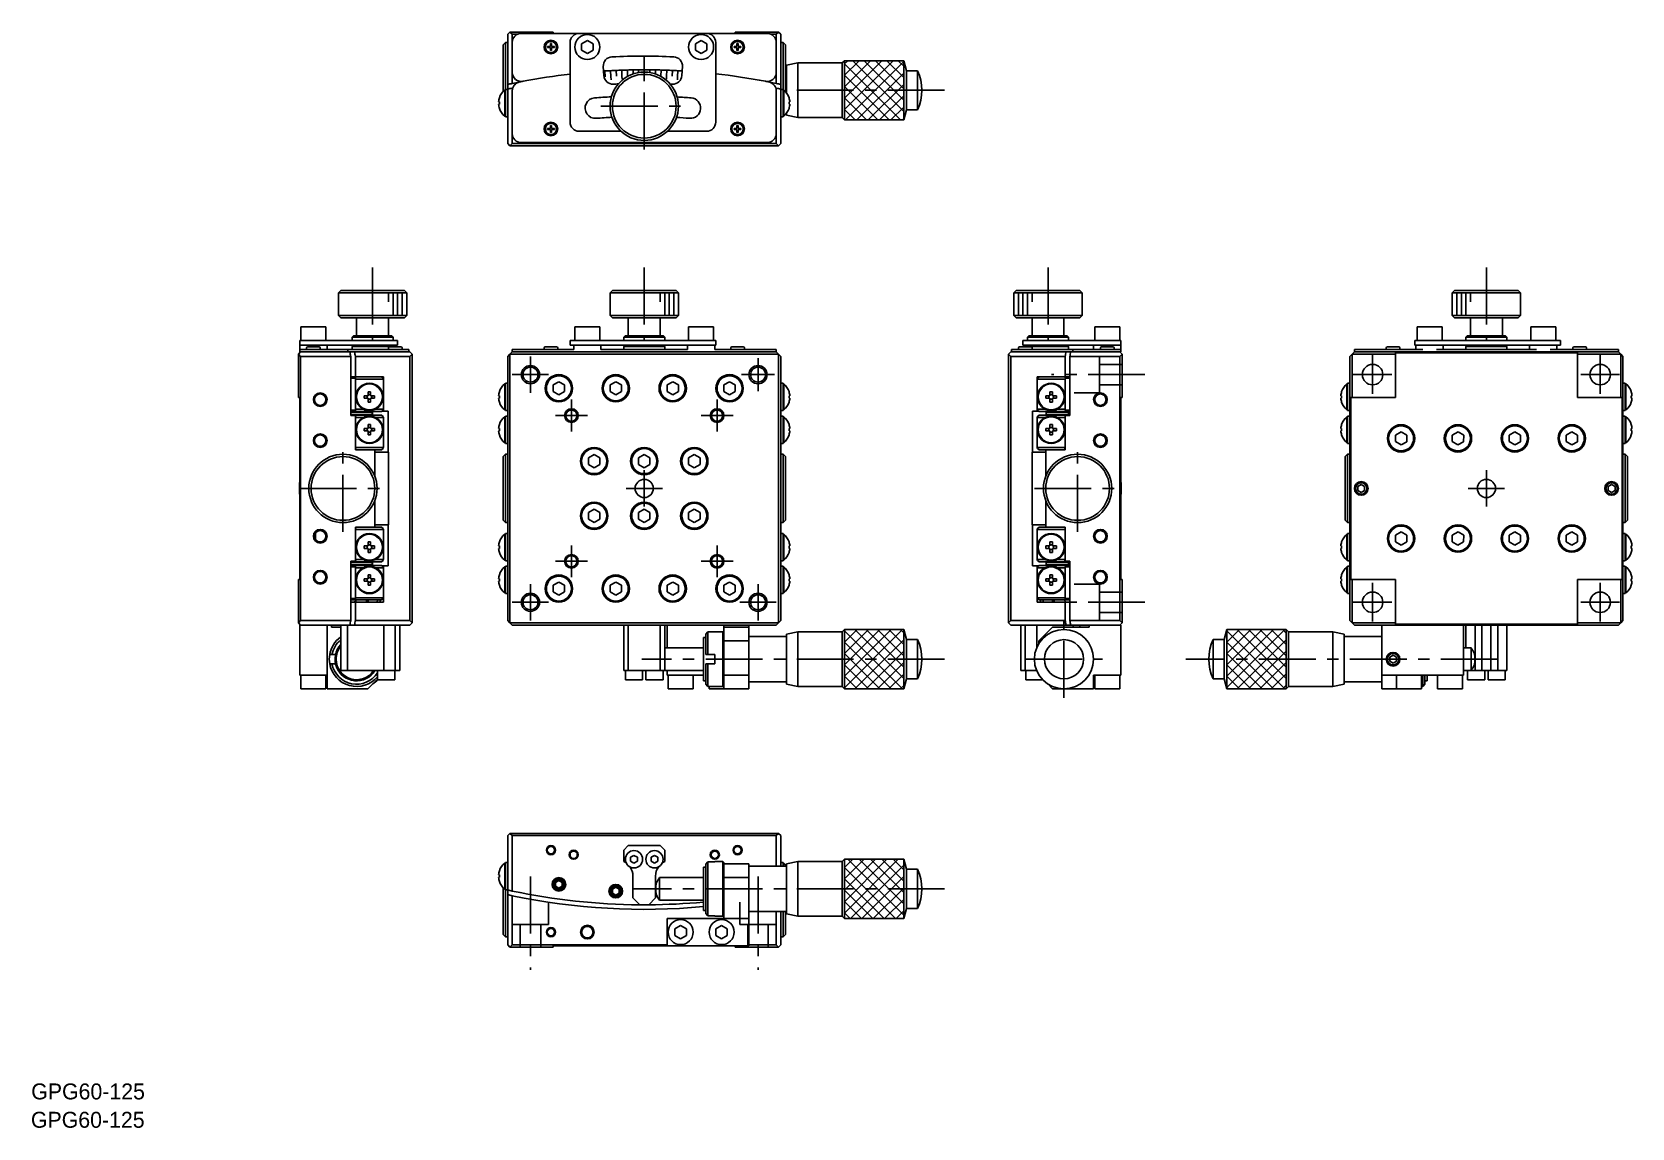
# Model space of a CAD drawing. Extents: x 5 to 356, y 8 to 248.
import ezdxf

# ---------------------------------------------------------------- set-up
doc = ezdxf.new("R2010")
doc.units = 0
doc.header["$LTSCALE"] = 10
doc.linetypes.add('CENTER', pattern=[2, 1.25, -0.25, 0.25, -0.25])
doc.linetypes.add('DASHED', pattern=[3.5, 2, -1.5])
doc.layers.get('0').update_dxf_attribs({"linetype": 'CONTINUOUS'})
doc.layers.add('CENTER', color=1, linetype='CENTER')
doc.styles.get("Standard").update_dxf_attribs({"font": 'FGP教科書体NT-M'})

msp = doc.modelspace()

# ---------------------------------------------------------------- texts
at = {"color": 7}
for p in [(4.820325, 14.06194), (4.752477, 7.83396)]:
    msp.add_text('GPG60-125', height=3.5, dxfattribs=at).set_placement(p)

# ---------------------------------------------------------------- linework, layer by layer
at = {"color": 7, "linetype": 'CONTINUOUS'}
for p, q in [((108.990839, 246.2), (108.490839, 245.7)), ((108.990839, 246.2), (108.990839, 235.889997)), ((109.490839, 246.2), (108.990839, 246.2)), ((109.490839, 248), (109.990839, 248.5)), ((109.490839, 236.983224), (109.490839, 248)), ((109.990839, 248.5), (110.490839, 248)), ((109.990839, 248.5), (119.490839, 248.5)), ((111.619059, 248), (110.490839, 248)), ((110.490839, 248), (110.490839, 246.2)), ((110.490839, 239.637043), (110.490839, 246.2)), ((112.490839, 248.2), (125.190839, 248.2)), ((119.490839, 248.2), (119.490839, 248.5)), ((123.190839, 228.7), (123.190839, 246.2)), ((125.190839, 248.2), (153.190839, 248.2)), ((125.740839, 245.921688), (126.990839, 246.643376)), ((126.990839, 246.643376), (128.240839, 245.921688)), ((150.740839, 245.921688), (151.990839, 246.643376)), ((151.990839, 246.643376), (153.240839, 245.921688)), ((153.190839, 248.2), (166.490839, 248.2)), ((155.190839, 246.2), (155.190839, 228.7)), ((159.490839, 248.5), (159.490839, 248.2)), ((159.490839, 248.5), (168.990839, 248.5)), ((168.490839, 248), (167.362618, 248)), ((168.490839, 248), (168.990839, 248.5)), ((168.490839, 246.2), (168.490839, 248)), ((168.490839, 246.2), (168.490839, 239.637043)), ((168.990839, 248.5), (169.490839, 248)), ((169.490839, 248), (169.490839, 236.983224)), ((169.990839, 246.2), (169.490839, 246.2)), ((169.990839, 235.889997), (169.990839, 246.2)), ((170.490839, 245.7), (169.990839, 246.2)), ((108.490839, 235.419822), (108.490839, 245.7)), ((118.240839, 245.325), (118.865839, 245.325)), ((118.240839, 245.075), (118.240839, 245.325)), ((118.865839, 245.075), (118.240839, 245.075)), ((118.240839, 245.075), (118.865839, 245.075)), ((118.865839, 245.95), (119.115839, 245.95)), ((118.865839, 245.325), (118.865839, 245.95)), ((118.865839, 244.45), (118.865839, 245.075)), ((119.115839, 244.45), (118.865839, 244.45)), ((118.865839, 244.45), (119.115839, 244.45)), ((119.115839, 245.95), (119.115839, 245.325)), ((119.115839, 245.325), (119.115839, 245.95)), ((119.115839, 245.325), (119.740839, 245.325)), ((119.115839, 245.075), (119.115839, 244.45)), ((119.740839, 245.075), (119.115839, 245.075)), ((119.115839, 244.45), (119.115839, 245.075)), ((119.115839, 245.075), (119.740839, 245.075)), ((119.740839, 245.325), (119.740839, 245.075)), ((119.740839, 245.075), (119.740839, 245.325)), ((125.740839, 244.478312), (125.740839, 245.921688)), ((126.990839, 243.756624), (125.740839, 244.478312)), ((128.240839, 244.478312), (126.990839, 243.756624)), ((128.240839, 245.921688), (128.240839, 244.478312)), ((139.490839, 243.188213), (139.490839, 240.2)), ((150.740839, 244.478312), (150.740839, 245.921688)), ((151.990839, 243.756624), (150.740839, 244.478312)), ((153.240839, 244.478312), (151.990839, 243.756624)), ((153.240839, 245.921688), (153.240839, 244.478312)), ((159.240839, 245.325), (159.865839, 245.325)), ((159.240839, 245.075), (159.240839, 245.325)), ((159.865839, 245.075), (159.240839, 245.075)), ((159.240839, 245.075), (159.865839, 245.075)), ((159.865839, 245.95), (160.115839, 245.95)), ((159.865839, 245.325), (159.865839, 245.95)), ((159.865839, 244.45), (159.865839, 245.075)), ((160.115839, 244.45), (159.865839, 244.45)), ((159.865839, 244.45), (160.115839, 244.45)), ((160.115839, 245.95), (160.115839, 245.325)), ((160.115839, 245.325), (160.115839, 245.95)), ((160.115839, 245.325), (160.740839, 245.325)), ((160.115839, 245.075), (160.115839, 244.45)), ((160.740839, 245.075), (160.115839, 245.075)), ((160.115839, 245.075), (160.740839, 245.075)), ((160.115839, 244.45), (160.115839, 245.075)), ((160.740839, 245.325), (160.740839, 245.075)), ((160.740839, 245.075), (160.740839, 245.325)), ((170.490839, 245.7), (170.490839, 235.419822)), ((110.490839, 239.637043), (110.490839, 237.19639)), ((130.614388, 238.92373), (130.492279, 240.920199)), ((130.85247, 239.936074), (130.931833, 238.638499)), ((132.085301, 240.006079), (132.153338, 238.707861)), ((133.318695, 240.065323), (133.375401, 238.766561)), ((134.55256, 240.113802), (134.597929, 238.814594)), ((135.786801, 240.151511), (135.820831, 238.851957)), ((136.063671, 240.157542), (136.061812, 240.144767)), ((136.668094, 240.154444), (136.670468, 240.170675)), ((136.822875, 240.174111), (136.82355, 240.157037)), ((137.021323, 240.178449), (137.036924, 239.284662)), ((137.422714, 240.16661), (137.422026, 240.183638)), ((137.496401, 240.184585), (137.493964, 240.167814)), ((138.256034, 240.194612), (138.261247, 239.597222)), ((139.490839, 240.2), (139.490839, 239.7)), ((140.725643, 240.194612), (140.72043, 239.597222)), ((141.960354, 240.178449), (141.944753, 239.284662)), ((143.194877, 240.151511), (143.160847, 238.851957)), ((144.429117, 240.113802), (144.383748, 238.814594)), ((145.662982, 240.065323), (145.606277, 238.766561)), ((146.896377, 240.006079), (146.82834, 238.707861)), ((147.889399, 240.920199), (147.767289, 238.92373)), ((168.490839, 237.19639), (168.490839, 239.637043)), ((170.740839, 240.7), (170.490839, 240.7)), ((173.240838, 241.699996), (170.740839, 241.199997)), ((170.740839, 241.199997), (170.740839, 235.699639)), ((173.240838, 241.699996), (173.240838, 235.699606)), ((182.990843, 241.699996), (173.240838, 241.699996)), ((183.490845, 242.199999), (182.990843, 241.699996)), ((182.990843, 241.699996), (182.990843, 235.699606)), ((183.490845, 242.199999), (183.490845, 235.699573)), ((196.490846, 242.199999), (183.490845, 242.199999)), ((183.490845, 242.199999), (196.490846, 242.199999)), ((183.490845, 229.200001), (183.490845, 242.199999)), ((196.490846, 242.199999), (196.490846, 235.699573)), ((197.080334, 240), (196.490846, 242.199999)), ((196.490846, 242.199999), (196.490846, 229.200001)), ((197.080334, 240), (197.080334, 235.699718)), ((199.490845, 240), (197.080334, 240)), ((199.490845, 240), (199.490845, 235.699718)), ((108.831284, 235.74), (108.831284, 230.04)), ((108.990839, 235.74), (108.831284, 235.74)), ((108.990839, 235.89), (108.990839, 229.89)), ((109.490839, 235.89), (108.990839, 235.89)), ((108.990839, 235.74), (108.990839, 230.04)), ((109.490839, 235.95979), (109.490839, 236.983224)), ((109.490839, 224), (109.490839, 235.95979)), ((110.490839, 226.2), (110.490839, 235.562157)), ((132.153338, 238.707861), (132.189973, 238.00882)), ((134.597929, 238.814594), (134.622359, 238.11502)), ((144.383748, 238.814594), (144.359318, 238.11502)), ((146.82834, 238.707861), (146.791705, 238.00882)), ((168.490839, 235.562157), (168.490839, 226.2)), ((169.490839, 236.983224), (169.490839, 235.95979)), ((169.490839, 235.95979), (169.490839, 224)), ((169.990839, 235.89), (169.490839, 235.89)), ((169.990839, 235.89), (169.990839, 229.89)), ((169.990839, 235.74), (169.990839, 230.04)), ((170.150394, 235.74), (169.990839, 235.74)), ((170.150394, 235.74), (170.150394, 230.04)), ((170.740839, 235.699639), (170.740839, 235.123271)), ((173.240838, 235.699606), (173.240838, 229.700004)), ((182.990843, 235.699606), (182.990843, 229.700004)), ((183.490845, 235.699573), (183.490845, 229.200001)), ((196.490846, 235.699573), (196.490846, 229.200001)), ((197.080334, 235.699718), (197.080334, 231.4)), ((199.490845, 235.699718), (199.490845, 231.4)), ((107.685396, 233.15), (107.509154, 233.15)), ((107.509154, 232.63), (107.685396, 232.63)), ((107.685396, 234.045108), (107.6771, 234.049154)), ((107.685396, 232.63), (107.685396, 233.15)), ((171.296281, 234.045108), (171.304578, 234.049154)), ((171.296281, 233.15), (171.472523, 233.15)), ((171.296281, 232.63), (171.296281, 233.15)), ((171.472523, 232.63), (171.296281, 232.63)), ((107.6771, 231.730846), (107.685396, 231.734892)), ((108.831284, 230.04), (108.990839, 230.04)), ((108.990839, 229.89), (109.490839, 229.89)), ((169.490839, 229.89), (169.990839, 229.89)), ((169.990839, 230.04), (170.150394, 230.04)), ((170.740839, 230.656729), (170.740839, 230.200003)), ((170.740839, 230.200003), (173.240838, 229.700004)), ((171.304578, 231.730846), (171.296281, 231.734892)), ((173.240838, 229.700004), (182.990843, 229.700004)), ((182.990843, 229.700004), (183.490845, 229.200001)), ((183.490845, 229.200001), (196.490846, 229.200001)), ((196.490846, 229.200001), (183.490845, 229.200001)), ((196.490846, 229.200001), (197.080334, 231.4)), ((197.080334, 231.4), (199.490845, 231.4)), ((110.490839, 226.2), (110.490839, 224)), ((118.240839, 227.325), (118.865839, 227.325)), ((118.240839, 227.075), (118.240839, 227.325)), ((118.865839, 227.075), (118.240839, 227.075)), ((118.240839, 227.075), (118.865839, 227.075)), ((118.865839, 227.95), (119.115839, 227.95)), ((118.865839, 227.325), (118.865839, 227.95)), ((118.865839, 226.45), (118.865839, 227.075)), ((119.115839, 226.45), (118.865839, 226.45)), ((118.865839, 226.45), (119.115839, 226.45)), ((119.115839, 227.95), (119.115839, 227.325)), ((119.115839, 227.325), (119.115839, 227.95)), ((119.115839, 227.325), (119.740839, 227.325)), ((119.115839, 227.075), (119.115839, 226.45)), ((119.740839, 227.075), (119.115839, 227.075)), ((119.115839, 226.45), (119.115839, 227.075)), ((119.115839, 227.075), (119.740839, 227.075)), ((119.740839, 227.325), (119.740839, 227.075)), ((119.740839, 227.075), (119.740839, 227.325)), ((125.190839, 226.7), (134.391819, 226.7)), ((134.391819, 226.7), (125.190839, 226.7)), ((144.589858, 226.7), (153.190839, 226.7)), ((153.190839, 226.7), (144.589858, 226.7)), ((159.240839, 227.325), (159.865839, 227.325)), ((159.240839, 227.075), (159.240839, 227.325)), ((159.865839, 227.075), (159.240839, 227.075)), ((159.240839, 227.075), (159.865839, 227.075)), ((159.865839, 227.95), (160.115839, 227.95)), ((159.865839, 227.325), (159.865839, 227.95)), ((159.865839, 226.45), (159.865839, 227.075)), ((160.115839, 226.45), (159.865839, 226.45)), ((159.865839, 226.45), (160.115839, 226.45)), ((160.115839, 227.95), (160.115839, 227.325)), ((160.115839, 227.325), (160.115839, 227.95)), ((160.115839, 227.325), (160.740839, 227.325)), ((160.115839, 227.075), (160.115839, 226.45)), ((160.740839, 227.075), (160.115839, 227.075)), ((160.115839, 226.45), (160.115839, 227.075)), ((160.115839, 227.075), (160.740839, 227.075)), ((160.740839, 227.325), (160.740839, 227.075)), ((160.740839, 227.075), (160.740839, 227.325)), ((168.490839, 224), (168.490839, 226.2)), ((109.990839, 223.5), (109.490839, 224)), ((110.490839, 224), (109.990839, 223.5)), ((168.990839, 223.5), (109.990839, 223.5)), ((110.490839, 224), (168.490839, 224)), ((166.490839, 224.2), (112.490839, 224.2)), ((168.990839, 223.5), (168.490839, 224)), ((169.490839, 224), (168.990839, 223.5)), ((72.8, 191.750013), (72.3, 191.250013)), ((79.8, 191.250013), (72.3, 191.250013)), ((72.3, 191.250013), (72.3, 186.250013)), ((72.8, 191.750013), (79.8, 191.750013)), ((79.8, 191.750013), (86.8, 191.750013)), ((87.3, 191.250013), (79.8, 191.250013)), ((87.3, 191.250013), (86.8, 191.750013)), ((87.3, 186.250013), (87.3, 191.250013)), ((132.490839, 191.750013), (131.990839, 191.250013)), ((146.990839, 191.250013), (131.990839, 191.250013)), ((131.990839, 191.250013), (131.990839, 186.250013)), ((132.490839, 191.750013), (146.490839, 191.750013)), ((146.990839, 191.250013), (146.490839, 191.750013)), ((146.990839, 186.250013), (146.990839, 191.250013)), ((221.2, 191.750013), (220.7, 191.250013)), ((235.7, 191.250013), (220.7, 191.250013)), ((220.7, 191.250013), (220.7, 186.250013)), ((221.2, 191.750013), (235.2, 191.750013)), ((235.7, 191.250013), (235.2, 191.750013)), ((235.7, 186.250013), (235.7, 191.250013)), ((317.509161, 191.750013), (317.009161, 191.250013)), ((332.009161, 191.250013), (317.009161, 191.250013)), ((317.009161, 191.250013), (317.009161, 186.250013)), ((317.509161, 191.750013), (331.509161, 191.750013)), ((332.009161, 191.250013), (331.509161, 191.750013)), ((332.009161, 186.250013), (332.009161, 191.250013)), ((66.8, 183.750012), (64.05, 183.750012)), ((64.05, 183.750012), (64.05, 180.750012)), ((69.55, 183.750012), (66.8, 183.750012)), ((69.55, 180.750012), (69.55, 183.750012)), ((72.3, 186.250013), (79.8, 186.250013)), ((72.3, 186.250013), (72.8, 185.750013)), ((79.8, 185.750013), (72.8, 185.750013)), ((76.3, 185.750013), (76.3, 181.750013)), ((79.8, 186.250013), (87.3, 186.250013)), ((86.8, 185.750013), (79.8, 185.750013)), ((83.3, 181.750013), (83.3, 185.750013)), ((86.8, 185.750013), (87.3, 186.250013)), ((129.740839, 183.750012), (124.240839, 183.750012)), ((124.240839, 183.750012), (124.240839, 180.750012)), ((129.740839, 180.750012), (129.740839, 183.750012)), ((131.990839, 186.250013), (146.990839, 186.250013)), ((131.990839, 186.250013), (132.490839, 185.750013)), ((146.490839, 185.750013), (132.490839, 185.750013)), ((135.990839, 185.750013), (135.990839, 181.750013)), ((142.990839, 181.750013), (142.990839, 185.750013)), ((146.490839, 185.750013), (146.990839, 186.250013)), ((154.740839, 183.750012), (149.240839, 183.750012)), ((149.240839, 183.750012), (149.240839, 180.750012)), ((154.740839, 180.750012), (154.740839, 183.750012)), ((220.7, 186.250013), (235.7, 186.250013)), ((220.7, 186.250013), (221.2, 185.750013)), ((235.2, 185.750013), (221.2, 185.750013)), ((224.7, 185.750013), (224.7, 181.750013)), ((231.7, 181.750013), (231.7, 185.750013)), ((235.2, 185.750013), (235.7, 186.250013)), ((243.95, 183.750012), (238.45, 183.750012)), ((238.45, 183.750012), (238.45, 180.750012)), ((243.95, 180.750012), (243.95, 183.750012)), ((314.759161, 183.750012), (309.259161, 183.750012)), ((309.259161, 183.750012), (309.259161, 180.750012)), ((314.759161, 180.750012), (314.759161, 183.750012)), ((317.009161, 186.250013), (332.009161, 186.250013)), ((317.009161, 186.250013), (317.509161, 185.750013)), ((331.509161, 185.750013), (317.509161, 185.750013)), ((321.009161, 185.750013), (321.009161, 181.750013)), ((328.009161, 181.750013), (328.009161, 185.750013)), ((331.509161, 185.750013), (332.009161, 186.250013)), ((339.759161, 183.750012), (334.259161, 183.750012)), ((334.259161, 183.750012), (334.259161, 180.750012)), ((339.759161, 180.750012), (339.759161, 183.750012)), ((63.8, 179.750012), (63.8, 180.750012)), ((63.8, 180.750012), (65.8, 180.750012)), ((65.8, 179.750012), (63.8, 179.750012)), ((63.8, 179.750012), (63.8, 178.750012)), ((65.55, 179.350012), (66.8, 179.350012)), ((83.3, 180.750013), (65.8, 180.750012)), ((65.8, 179.750012), (83.3, 179.750013)), ((66.05, 179.350012), (66.675, 179.350012)), ((66.675, 179.350012), (66.925, 179.350012)), ((66.8, 179.350012), (68.05, 179.350012)), ((66.925, 179.350012), (67.55, 179.350012)), ((69.8, 178.750012), (69.8, 179.750012)), ((75.6, 181.750013), (75.3, 181.450013)), ((79.8, 181.450013), (75.3, 181.450013)), ((75.3, 181.450013), (75.3, 180.750013)), ((75.6, 179.750012), (75.3, 179.450012)), ((79.8, 179.450012), (75.3, 179.450012)), ((75.3, 179.450012), (75.3, 178.750012)), ((75.6, 181.750013), (79.8, 181.750013)), ((79.8, 181.750013), (84, 181.750013)), ((84.3, 181.450013), (79.8, 181.450013)), ((84.3, 179.450012), (79.8, 179.450012)), ((83.3, 180.750013), (85.3, 180.750013)), ((85.3, 179.750013), (83.3, 179.750013)), ((83.55, 179.350012), (84.8, 179.350012)), ((84.3, 181.450013), (84, 181.750013)), ((84.3, 179.450012), (84, 179.750012)), ((84.05, 179.350012), (84.675, 179.350012)), ((84.3, 180.750013), (84.3, 181.450013)), ((84.3, 179.350012), (84.3, 179.450012)), ((84.675, 179.350012), (84.925, 179.350012)), ((84.8, 179.350012), (86.05, 179.350012)), ((84.925, 179.350012), (85.55, 179.350012)), ((85.3, 180.750013), (85.3, 179.750013)), ((117.740839, 179.350012), (118.865839, 179.350012)), ((117.740839, 179.350012), (120.240839, 179.350012)), ((118.240839, 179.350012), (118.865839, 179.350012)), ((118.865839, 179.350012), (118.240839, 179.350012)), ((118.865839, 179.350012), (119.115839, 179.350012)), ((118.865839, 179.350012), (119.115839, 179.350012)), ((119.115839, 179.350012), (118.865839, 179.350012)), ((119.115839, 179.350012), (120.240839, 179.350012)), ((119.740839, 179.350012), (119.115839, 179.350012)), ((119.115839, 179.350012), (119.740839, 179.350012)), ((123.190839, 179.750013), (123.190839, 180.750013)), ((123.190839, 180.750013), (125.190839, 180.750013)), ((125.190839, 179.750013), (123.190839, 179.750013)), ((123.990839, 179.750012), (123.190839, 179.750012)), ((123.990839, 179.750012), (123.990839, 178.750012)), ((153.190839, 180.750013), (125.190839, 180.750013)), ((125.190839, 179.750013), (153.190839, 179.750013)), ((126.505779, 179.750011), (128.579246, 179.750011)), ((126.505779, 179.750011), (128.932312, 179.750011)), ((128.579246, 179.750011), (135.290837, 179.750011)), ((135.290839, 179.750012), (129.990839, 179.750012)), ((129.990839, 178.750012), (129.990839, 179.750012)), ((130.488548, 179.750013), (130.492279, 179.750013)), ((130.488548, 179.750012), (132.394481, 179.750012)), ((130.614388, 179.750011), (130.492279, 179.750011)), ((130.614388, 179.750011), (132.704326, 179.750013)), ((135.290837, 179.750011), (132.394481, 179.750011)), ((132.704326, 179.750011), (135.290837, 179.750011)), ((135.290839, 181.750013), (134.990839, 181.450013)), ((143.990839, 181.450013), (134.990839, 181.450013)), ((134.990839, 181.450013), (134.990839, 180.750013)), ((135.290839, 179.750012), (134.990839, 179.450012)), ((143.990839, 179.450012), (134.990839, 179.450012)), ((134.990839, 179.450012), (134.990839, 178.750012)), ((135.290839, 181.750013), (143.690839, 181.750013)), ((143.990839, 181.450013), (143.690839, 181.750013)), ((148.990839, 179.750012), (143.690839, 179.750012)), ((143.990839, 179.450012), (143.690839, 179.750012)), ((143.690841, 179.750011), (149.802431, 179.750011)), ((145.987196, 179.750011), (143.690841, 179.750011)), ((143.690841, 179.750011), (145.677352, 179.750011)), ((143.990839, 180.750013), (143.990839, 181.450013)), ((143.990839, 178.750012), (143.990839, 179.450012)), ((145.677352, 179.750012), (147.767289, 179.750013)), ((145.987196, 179.750013), (147.893129, 179.750013)), ((147.889399, 179.750011), (147.767289, 179.750011)), ((147.889399, 179.750011), (147.893129, 179.750011)), ((148.990839, 179.750012), (148.990839, 178.750012)), ((149.449365, 179.750011), (151.875898, 179.750011)), ((149.802431, 179.750011), (151.875898, 179.750011)), ((153.190839, 180.750013), (155.190839, 180.750013)), ((155.190839, 179.750013), (153.190839, 179.750013)), ((155.190839, 179.750012), (154.990839, 179.750012)), ((154.990839, 178.750012), (154.990839, 179.750012)), ((155.190839, 180.750013), (155.190839, 179.750013)), ((158.740839, 179.350012), (159.865839, 179.350012)), ((158.740839, 179.350012), (161.240839, 179.350012)), ((159.240839, 179.350012), (159.865839, 179.350012)), ((159.865839, 179.350012), (159.240839, 179.350012)), ((159.865839, 179.350012), (160.115839, 179.350012)), ((159.865839, 179.350012), (160.115839, 179.350012)), ((160.115839, 179.350012), (159.865839, 179.350012)), ((160.115839, 179.350012), (161.240839, 179.350012)), ((160.740839, 179.350012), (160.115839, 179.350012)), ((160.115839, 179.350012), (160.740839, 179.350012)), ((221.95, 179.350012), (224.45, 179.350012)), ((221.95, 179.350012), (223.075, 179.350012)), ((222.45, 179.350012), (223.075, 179.350012)), ((223.075, 179.350012), (222.45, 179.350012)), ((222.7, 179.750013), (222.7, 180.750013)), ((222.7, 180.750013), (224.7, 180.750013)), ((224.7, 179.750013), (222.7, 179.750013)), ((223.075, 179.350012), (223.2, 179.350012)), ((223.075, 179.350012), (223.325, 179.350012)), ((223.325, 179.350012), (223.075, 179.350012)), ((223.2, 179.350012), (223.325, 179.350012)), ((223.325, 179.350012), (224.45, 179.350012)), ((223.95, 179.350012), (223.325, 179.350012)), ((223.325, 179.350012), (223.95, 179.350012)), ((224, 181.750013), (223.7, 181.450013)), ((232.7, 181.450013), (223.7, 181.450013)), ((223.7, 181.450013), (223.7, 180.750013)), ((224, 179.750012), (223.7, 179.450012)), ((232.7, 179.450012), (223.7, 179.450012)), ((223.7, 179.450012), (223.7, 179.350012)), ((224, 181.750013), (232.4, 181.750013)), ((242.2, 180.750012), (224.7, 180.750013)), ((224.7, 179.750013), (242.2, 179.750012)), ((232.7, 181.450013), (232.4, 181.750013)), ((232.7, 179.450012), (232.4, 179.750012)), ((232.7, 180.750013), (232.7, 181.450013)), ((232.7, 178.750012), (232.7, 179.450012)), ((238.2, 179.750012), (238.2, 178.750012)), ((239.95, 179.350012), (242.45, 179.350012)), ((239.95, 179.350012), (241.075, 179.350012)), ((240.45, 179.350012), (241.075, 179.350012)), ((241.075, 179.350012), (240.45, 179.350012)), ((241.075, 179.350012), (241.2, 179.350012)), ((241.075, 179.350012), (241.325, 179.350012)), ((241.325, 179.350012), (241.075, 179.350012)), ((241.2, 179.350012), (241.325, 179.350012)), ((241.325, 179.350012), (242.45, 179.350012)), ((241.95, 179.350012), (241.325, 179.350012)), ((241.325, 179.350012), (241.95, 179.350012)), ((242.2, 180.750012), (244.2, 180.750012)), ((244.2, 179.750012), (242.2, 179.750012)), ((244.2, 180.750012), (244.2, 179.750012)), ((244.2, 178.750012), (244.2, 179.750012)), ((302.759161, 179.350012), (305.259161, 179.350012)), ((303.259161, 179.350012), (303.884161, 179.350012)), ((303.884161, 179.350012), (304.134161, 179.350012)), ((304.134161, 179.350012), (304.759161, 179.350012)), ((308.809161, 180.750013), (309.259161, 180.750013)), ((308.809161, 179.750012), (308.809161, 180.750012)), ((308.809161, 180.750012), (310.809161, 180.750012)), ((310.809161, 179.750012), (308.809161, 179.750012)), ((309.009161, 179.750012), (309.009161, 178.750012)), ((312.009161, 179.750012), (310.798953, 179.750012)), ((338.809161, 180.750012), (310.809161, 180.750012)), ((310.809161, 179.750012), (312.009161, 179.750012)), ((312.009161, 179.750012), (337.009161, 179.750012)), ((314.759161, 180.750013), (320.009161, 180.750013)), ((314.759161, 180.750013), (324.809161, 180.750013)), ((320.009161, 180.750013), (314.759161, 180.750013)), ((315.009161, 178.750012), (315.009161, 179.750012)), ((318.012804, 180.750013), (316.106871, 180.750013)), ((316.110601, 180.750013), (316.106871, 180.750013)), ((316.110601, 180.750013), (316.232711, 180.750013)), ((318.322648, 180.750013), (316.232711, 180.750013)), ((331.605519, 180.750013), (318.012804, 180.750013)), ((318.322648, 180.750013), (331.295674, 180.750013)), ((320.309161, 181.750013), (320.009161, 181.450013)), ((329.009161, 181.450013), (320.009161, 181.450013)), ((320.009161, 181.450013), (320.009161, 180.750013)), ((320.309161, 179.750012), (320.009161, 179.450012)), ((329.009161, 179.450012), (320.009161, 179.450012)), ((320.009161, 179.450012), (320.009161, 178.750012)), ((320.309161, 181.750013), (328.709161, 181.750013)), ((324.809161, 180.750013), (334.259161, 180.750013)), ((329.009161, 181.450013), (328.709161, 181.750013)), ((329.009161, 179.450012), (328.709161, 179.750012)), ((329.009161, 180.750013), (329.009161, 181.450013)), ((329.009161, 180.750013), (334.259161, 180.750013)), ((334.259161, 180.750013), (329.009161, 180.750013)), ((329.009161, 178.750012), (329.009161, 179.450012)), ((333.385612, 180.750013), (331.295674, 180.750013)), ((333.511452, 180.750013), (331.605519, 180.750013)), ((333.385612, 180.750013), (333.507721, 180.750013)), ((333.511452, 180.750013), (333.507721, 180.750013)), ((334.009161, 179.750012), (334.009161, 178.750012)), ((338.809161, 179.750012), (337.009161, 179.750012)), ((337.009161, 179.750012), (338.809161, 179.750012)), ((338.809161, 180.750012), (340.809161, 180.750012)), ((340.809161, 179.750012), (338.809161, 179.750012)), ((339.759161, 180.750013), (340.809161, 180.750013)), ((340.009161, 178.750012), (340.009161, 179.750012)), ((340.809161, 180.750012), (340.809161, 179.750012)), ((343.759161, 179.350012), (346.259161, 179.350012)), ((344.259161, 179.350012), (344.884161, 179.350012)), ((344.884161, 179.350012), (345.134161, 179.350012)), ((345.134161, 179.350012), (345.759161, 179.350012)), ((63.5, 177.750012), (64, 178.250012)), ((63.5, 168.250012), (63.5, 177.750012)), ((64, 177.250012), (63.5, 177.750012)), ((63.8, 178.250012), (63.8, 178.750012)), ((63.8, 178.750012), (65.8, 178.750012)), ((64, 178.250012), (63.8, 178.250012)), ((64, 178.250012), (65.8, 178.250012)), ((64, 177.250012), (64, 119.250012)), ((75.016776, 177.250012), (64, 177.250012)), ((65.3, 179.100012), (65.3, 179.000012)), ((66, 178.750012), (65.8, 178.750012)), ((65.8, 178.250012), (72.362957, 178.250012)), ((65.8, 178.250012), (72.362957, 178.250012)), ((67.6, 178.750012), (66, 178.750012)), ((72.362957, 178.750012), (67.6, 178.750012)), ((68.3, 179.000012), (68.3, 179.100012)), ((72.362957, 178.750012), (74.362957, 178.750012)), ((72.362957, 178.250012), (74.80361, 178.250012)), ((74.362957, 178.750012), (74.475662, 178.750012)), ((74.362957, 178.250012), (74.362957, 178.750012)), ((74.475662, 178.750012), (76.437843, 178.750012)), ((75.80373, 178.250012), (74.80361, 178.250012)), ((75.016776, 164.250012), (75.016776, 177.250012)), ((76.437843, 178.250012), (75.80373, 178.250012)), ((75.80373, 178.250012), (75.825457, 178.250012)), ((75.825457, 178.250012), (76.437843, 178.250012)), ((76.04021, 177.250012), (76.04021, 172.750012)), ((88, 177.250012), (76.04021, 177.250012)), ((84, 178.750012), (76.437843, 178.750012)), ((76.437843, 178.250012), (85.8, 178.250012)), ((76.437843, 178.250012), (85.8, 178.250012)), ((83.3, 179.100012), (83.3, 179.000012)), ((85.6, 178.750012), (84, 178.750012)), ((85.8, 178.750012), (85.6, 178.750012)), ((85.8, 178.750012), (87.8, 178.750012)), ((85.8, 178.250012), (88, 178.250012)), ((86.3, 179.000012), (86.3, 179.100012)), ((87.8, 178.750012), (87.8, 178.250012)), ((88, 178.250012), (88.5, 177.750012)), ((88.5, 177.750012), (88, 177.250012)), ((88, 119.250012), (88, 177.250012)), ((88.5, 177.750012), (88.5, 118.750012)), ((109.990839, 177.750012), (109.490839, 177.250012)), ((109.490839, 119.250012), (109.490839, 177.250012)), ((110.490839, 178.250012), (109.990839, 177.750012)), ((109.990839, 177.750012), (109.990839, 118.750012)), ((168.990839, 177.750012), (109.990839, 177.750012)), ((110.490839, 178.250012), (110.490839, 178.750012)), ((110.490839, 178.750012), (112.490839, 178.750012)), ((110.490839, 178.250012), (168.490839, 178.250012)), ((118.190839, 178.750012), (112.490839, 178.750012)), ((117.490839, 179.100012), (117.490839, 179.000012)), ((119.790839, 178.750012), (118.190839, 178.750012)), ((123.990839, 178.750012), (119.790839, 178.750012)), ((120.490839, 179.000012), (120.490839, 179.100012)), ((148.990839, 178.750012), (129.990839, 178.750012)), ((159.190839, 178.750012), (154.990839, 178.750012)), ((158.490839, 179.100012), (158.490839, 179.000012)), ((160.790839, 178.750012), (159.190839, 178.750012)), ((166.490839, 178.750012), (160.790839, 178.750012)), ((161.490839, 179.000012), (161.490839, 179.100012)), ((166.490839, 178.750012), (168.490839, 178.750012)), ((168.490839, 178.750012), (168.490839, 178.250012)), ((168.990839, 177.750012), (168.490839, 178.250012)), ((168.990839, 118.750012), (168.990839, 177.750012)), ((169.490839, 177.250012), (168.990839, 177.750012)), ((169.490839, 177.250012), (169.490839, 119.250012)), ((219.5, 177.750012), (220, 178.250012)), ((220, 177.250012), (219.5, 177.750012)), ((219.5, 118.750012), (219.5, 177.750012)), ((220, 178.250012), (222.2, 178.250012)), ((220, 177.250012), (220, 119.250012)), ((231.95979, 177.250012), (220, 177.250012)), ((220.2, 178.250012), (220.2, 178.750012)), ((220.2, 178.750012), (222.2, 178.750012)), ((221.7, 179.100012), (221.7, 179.000012)), ((222.4, 178.750012), (222.2, 178.750012)), ((222.2, 178.250012), (231.562157, 178.250012)), ((222.2, 178.250012), (231.562157, 178.250012)), ((224, 178.750012), (222.4, 178.750012)), ((231.562157, 178.750012), (224, 178.750012)), ((224.7, 179.000012), (224.7, 179.100012)), ((231.562157, 178.750012), (233.524338, 178.750012)), ((232.19627, 178.250012), (231.562157, 178.250012)), ((231.562157, 178.250012), (232.174543, 178.250012)), ((231.95979, 172.750012), (231.95979, 177.250012)), ((232.174543, 178.250012), (232.19627, 178.250012)), ((233.19639, 178.250012), (232.19627, 178.250012)), ((232.983224, 177.250012), (232.983224, 164.250012)), ((244, 177.250012), (232.983224, 177.250012)), ((233.19639, 178.250012), (235.637043, 178.250012)), ((233.524338, 178.750012), (233.637043, 178.750012)), ((233.637043, 178.750012), (235.637043, 178.750012)), ((233.637043, 178.750012), (233.637043, 178.250012)), ((240.4, 178.750012), (235.637043, 178.750012)), ((235.637043, 178.250012), (242.2, 178.250012)), ((235.637043, 178.250012), (242.2, 178.250012)), ((239.7, 179.100012), (239.7, 179.000012)), ((242, 178.750012), (240.4, 178.750012)), ((242.2, 178.750012), (242, 178.750012)), ((242.2, 178.750012), (244.2, 178.750012)), ((242.2, 178.250012), (244, 178.250012)), ((242.7, 179.000012), (242.7, 179.100012)), ((244, 178.250012), (244.5, 177.750012)), ((244.2, 178.250012), (244, 178.250012)), ((244.5, 177.750012), (244, 177.250012)), ((244, 119.250012), (244, 177.250012)), ((244.2, 178.750012), (244.2, 178.250012)), ((244.5, 177.750012), (244.5, 168.250012)), ((295.009161, 177.750012), (294.509161, 177.250012)), ((294.509161, 119.250012), (294.509161, 177.250012)), ((295.509161, 178.250012), (295.009161, 177.750012)), ((304.509161, 177.750012), (295.009161, 177.750012)), ((295.009161, 177.750012), (295.009161, 168.250012)), ((295.509161, 178.250012), (295.509161, 178.750012)), ((295.509161, 178.750012), (297.509161, 178.750012)), ((295.509161, 178.250012), (296.637382, 178.250012)), ((297.509161, 178.250012), (296.637382, 178.250012)), ((303.209161, 178.750012), (297.509161, 178.750012)), ((297.509161, 178.250012), (351.509161, 178.250012)), ((302.509161, 179.100012), (302.509161, 179.000012)), ((304.809161, 178.750012), (303.209161, 178.750012)), ((304.509161, 178.050012), (344.509161, 178.050012)), ((304.509161, 177.750012), (304.509161, 178.050012)), ((304.509161, 168.250012), (304.509161, 177.750012)), ((310.509161, 178.750012), (304.809161, 178.750012)), ((305.509161, 179.000012), (305.509161, 179.100012)), ((335.509161, 178.750012), (313.509161, 178.750012)), ((344.209161, 178.750012), (338.509161, 178.750012)), ((343.509161, 179.100012), (343.509161, 179.000012)), ((345.809161, 178.750012), (344.209161, 178.750012)), ((344.509161, 178.050012), (344.509161, 177.750012)), ((354.009161, 177.750012), (344.509161, 177.750012)), ((344.509161, 177.750012), (344.509161, 168.250012)), ((351.509161, 178.750012), (345.809161, 178.750012)), ((346.509161, 179.000012), (346.509161, 179.100012)), ((351.509161, 178.750012), (353.509161, 178.750012)), ((352.380941, 178.250012), (351.509161, 178.250012)), ((352.380941, 178.250012), (353.509161, 178.250012)), ((353.509161, 178.750012), (353.509161, 178.250012)), ((354.009161, 177.750012), (353.509161, 178.250012)), ((354.009161, 168.250012), (354.009161, 177.750012)), ((354.509161, 177.250012), (354.009161, 177.750012)), ((354.509161, 177.250012), (354.509161, 119.250012)), ((76.04021, 172.750012), (75.016776, 172.750012)), ((75.016776, 172.450012), (75.99665, 172.450012)), ((75.99665, 172.450012), (76.238736, 172.750012)), ((76.04021, 172.750012), (82.188406, 172.750012)), ((76.04021, 165.650012), (76.04021, 172.250012)), ((76.04021, 172.250012), (82.188406, 172.250012)), ((81.767533, 172.750012), (82.142804, 172.450012)), ((82.188406, 172.750012), (82.188406, 172.250012)), ((82.188406, 165.650012), (82.188406, 172.250012)), ((82.188406, 172.250012), (82.188406, 165.650012)), ((225.811594, 172.750012), (231.95979, 172.750012)), ((225.811594, 172.250012), (225.811594, 172.750012)), ((225.811594, 172.250012), (231.95979, 172.250012)), ((225.811594, 165.650012), (225.811594, 172.250012)), ((225.811594, 165.650012), (225.811594, 172.250012)), ((225.857196, 172.450012), (226.232467, 172.750012)), ((231.761264, 172.750012), (232.00335, 172.450012)), ((232.983224, 172.750012), (231.95979, 172.750012)), ((231.95979, 165.650012), (231.95979, 172.250012)), ((232.00335, 172.450012), (232.983224, 172.450012)), ((79.37, 169.50512), (78.85, 169.50512)), ((78.85, 169.50512), (78.85, 168.610012)), ((79.37, 168.868414), (78.85, 168.868414)), ((79.37, 168.610012), (79.37, 169.50512)), ((79.37, 169.50512), (79.37, 168.868414)), ((79.37, 168.610012), (79.37, 168.868414)), ((107.685396, 169.50512), (107.6771, 169.509167)), ((107.685396, 169.50512), (107.6771, 169.509167)), ((108.831284, 171.200012), (108.831284, 168.350012)), ((108.990839, 171.200012), (108.831284, 171.200012)), ((108.990839, 171.350012), (108.990839, 171.146139)), ((108.990839, 171.350012), (108.990839, 171.200012)), ((109.490839, 171.350012), (108.990839, 171.350012)), ((108.990839, 171.146139), (108.990839, 168.350012)), ((119.490839, 170.9717), (120.740839, 171.693388)), ((119.490839, 169.528325), (119.490839, 170.9717)), ((120.740839, 168.806637), (119.490839, 169.528325)), ((120.740839, 171.693388), (121.990839, 170.9717)), ((121.990839, 169.528325), (120.740839, 168.806637)), ((121.990839, 170.9717), (121.990839, 169.528325)), ((131.990839, 170.9717), (133.240839, 171.693388)), ((131.990839, 169.528325), (131.990839, 170.9717)), ((133.240839, 168.806637), (131.990839, 169.528325)), ((133.240839, 171.693388), (134.490839, 170.9717)), ((134.490839, 169.528325), (133.240839, 168.806637)), ((134.490839, 170.9717), (134.490839, 169.528325)), ((144.490839, 170.9717), (145.740839, 171.693388)), ((144.490839, 169.528325), (144.490839, 170.9717)), ((145.740839, 168.806637), (144.490839, 169.528325)), ((145.740839, 171.693388), (146.990839, 170.9717)), ((146.990839, 169.528325), (145.740839, 168.806637)), ((146.990839, 170.9717), (146.990839, 169.528325)), ((156.990839, 170.9717), (158.240839, 171.693388)), ((156.990839, 169.528325), (156.990839, 170.9717)), ((158.240839, 168.806637), (156.990839, 169.528325)), ((158.240839, 171.693388), (159.490839, 170.9717)), ((159.490839, 169.528325), (158.240839, 168.806637)), ((159.490839, 170.9717), (159.490839, 169.528325)), ((169.990839, 171.350012), (169.490839, 171.350012)), ((169.990839, 171.350012), (169.990839, 171.144467)), ((169.990839, 171.350012), (169.990839, 171.200012)), ((170.150394, 171.200012), (169.990839, 171.200012)), ((169.990839, 171.144467), (169.990839, 168.350012)), ((170.150394, 171.200012), (170.150394, 168.350012)), ((171.296281, 169.50512), (171.304578, 169.509167)), ((171.296281, 169.50512), (171.304578, 169.509167)), ((228.63, 169.50512), (229.15, 169.50512)), ((228.63, 168.610012), (228.63, 169.50512)), ((228.63, 169.50512), (228.63, 168.868414)), ((228.63, 168.610012), (228.63, 168.868414)), ((228.63, 168.868414), (229.15, 168.868414)), ((229.15, 169.50512), (229.15, 168.610012)), ((292.695422, 169.509167), (292.703719, 169.50512)), ((293.849606, 165.500012), (293.849606, 171.200012)), ((294.009161, 171.200012), (293.849606, 171.200012)), ((294.509161, 171.350012), (294.009161, 171.350012)), ((294.009161, 171.145093), (294.009161, 171.350012)), ((294.009161, 165.554537), (294.009161, 171.145486)), ((294.009161, 170.866221), (294.009161, 171.145093)), ((294.009161, 165.55493), (294.009161, 170.866221)), ((355.009161, 171.350012), (354.509161, 171.350012)), ((355.009161, 171.143417), (355.009161, 171.350012)), ((355.168716, 171.200012), (355.009161, 171.200012)), ((355.009161, 165.556436), (355.009161, 171.143587)), ((355.009161, 168.59926), (355.009161, 171.143417)), ((355.168716, 165.500012), (355.168716, 171.200012)), ((356.3229, 169.509167), (356.314604, 169.50512)), ((63.5, 168.250012), (63.8, 168.250012)), ((63.8, 168.250012), (63.8, 128.250012)), ((75.99665, 165.450012), (75.016776, 165.450012)), ((76.238736, 165.150012), (75.99665, 165.450012)), ((77.80233, 165.650012), (76.04021, 165.650012)), ((77.954892, 168.610012), (77.954892, 168.090012)), ((78.85, 168.610012), (77.954892, 168.610012)), ((77.954892, 168.090012), (78.85, 168.090012)), ((78.338071, 165.451222), (77.963614, 165.150012)), ((78.591599, 168.610012), (78.591599, 168.090012)), ((78.85, 168.090012), (78.85, 167.194905)), ((78.85, 167.831611), (79.37, 167.831611)), ((78.85, 167.194905), (79.37, 167.194905)), ((80.265108, 168.610012), (79.37, 168.610012)), ((79.37, 168.090012), (80.265108, 168.090012)), ((79.37, 167.194905), (79.37, 168.090012)), ((79.37, 167.831611), (79.37, 168.090012)), ((79.37, 167.194905), (79.37, 167.831611)), ((79.628401, 168.090012), (79.628401, 168.610012)), ((80.040404, 165.150012), (79.812276, 165.434408)), ((80.265108, 168.090012), (80.265108, 168.610012)), ((82.188406, 165.650012), (80.41767, 165.650012)), ((82.142804, 165.450012), (81.767533, 165.150012)), ((82.188406, 165.250012), (81.862386, 165.250012)), ((82.188406, 165.650012), (82.188406, 165.250012)), ((82.188406, 165.250012), (83.214451, 165.250012)), ((83.214451, 165.250012), (83.214451, 156.250012)), ((107.685396, 168.610012), (107.509154, 168.610012)), ((107.509154, 168.090012), (107.685396, 168.090012)), ((107.6771, 167.190858), (107.685396, 167.194905)), ((107.6771, 167.190858), (107.685396, 167.194905)), ((107.685396, 168.090012), (107.685396, 168.610012)), ((108.831284, 168.350012), (108.831284, 165.500012)), ((108.831284, 165.500012), (108.990839, 165.500012)), ((108.990839, 168.350012), (108.990839, 165.553888)), ((108.990839, 165.553888), (108.990839, 165.350012)), ((108.990839, 165.500012), (108.990839, 165.350012)), ((108.990839, 165.350012), (109.490839, 165.350012)), ((169.490839, 165.350012), (169.990839, 165.350012)), ((169.990839, 168.350012), (169.990839, 165.55556)), ((169.990839, 165.55556), (169.990839, 165.350012)), ((169.990839, 165.500012), (169.990839, 165.350012)), ((169.990839, 165.500012), (170.150394, 165.500012)), ((170.150394, 168.350012), (170.150394, 165.500012)), ((171.296281, 168.610012), (171.472523, 168.610012)), ((171.296281, 168.090012), (171.296281, 168.610012)), ((171.472523, 168.090012), (171.296281, 168.090012)), ((171.304578, 167.190858), (171.296281, 167.194905)), ((171.304578, 167.190858), (171.296281, 167.194905)), ((224.785549, 165.250012), (225.811594, 165.250012)), ((224.785549, 156.250012), (224.785549, 165.250012)), ((225.811594, 165.250012), (225.811594, 165.650012)), ((227.58233, 165.650012), (225.811594, 165.650012)), ((226.121583, 165.250012), (225.811594, 165.250012)), ((226.232467, 165.150012), (225.857196, 165.450012)), ((227.734892, 168.610012), (228.63, 168.610012)), ((227.734892, 168.090012), (227.734892, 168.610012)), ((228.63, 168.090012), (227.734892, 168.090012)), ((228.187724, 165.434408), (227.959596, 165.150012)), ((228.371599, 168.090012), (228.371599, 168.610012)), ((228.63, 167.194905), (228.63, 168.090012)), ((228.63, 167.831611), (228.63, 168.090012)), ((228.63, 167.194905), (228.63, 167.831611)), ((229.15, 167.831611), (228.63, 167.831611)), ((229.15, 167.194905), (228.63, 167.194905)), ((229.15, 168.610012), (230.045108, 168.610012)), ((229.15, 168.090012), (229.15, 167.194905)), ((230.045108, 168.090012), (229.15, 168.090012)), ((229.408401, 168.610012), (229.408401, 168.090012)), ((229.763752, 165.369051), (229.571584, 165.149984)), ((230.036386, 165.150012), (229.661929, 165.451222)), ((230.045108, 168.610012), (230.045108, 168.090012)), ((231.95979, 165.650012), (230.19767, 165.650012)), ((232.00335, 165.450012), (231.761264, 165.150012)), ((232.983224, 165.450012), (232.00335, 165.450012)), ((244.2, 168.250012), (244.5, 168.250012)), ((244.2, 128.250012), (244.2, 168.250012)), ((292.527477, 168.610012), (292.703719, 168.610012)), ((292.703719, 168.090012), (292.527477, 168.090012)), ((292.703719, 167.194905), (292.695422, 167.190858)), ((292.703719, 168.610012), (292.703719, 168.090012)), ((293.849606, 165.500012), (294.009161, 165.500012)), ((294.009161, 165.350012), (294.009161, 165.55493)), ((294.009161, 165.350012), (294.509161, 165.350012)), ((294.709161, 128.250012), (294.709161, 168.250012)), ((294.709161, 168.250012), (295.009161, 168.250012)), ((295.009161, 168.250012), (304.509161, 168.250012)), ((344.509161, 168.250012), (354.009161, 168.250012)), ((354.009161, 168.250012), (354.309161, 168.250012)), ((354.309161, 168.250012), (354.309161, 128.250012)), ((354.509161, 165.350012), (355.009161, 165.350012)), ((355.009161, 168.249975), (355.009161, 168.59926)), ((355.009161, 165.556606), (355.009161, 168.249975)), ((355.009161, 165.350012), (355.009161, 165.556606)), ((355.009161, 165.500012), (355.168716, 165.500012)), ((356.490846, 168.610012), (356.314604, 168.610012)), ((356.314604, 168.610012), (356.314604, 168.090012)), ((356.314604, 168.090012), (356.490846, 168.090012)), ((356.314604, 167.194905), (356.3229, 167.190858)), ((75.016776, 165.150012), (76.238736, 165.150012)), ((75.016776, 165.000013), (79.741904, 165.000013)), ((79.741904, 164.500012), (75.016776, 164.500013)), ((75.016776, 164.500012), (75.049933, 164.500012)), ((75.016776, 164.500012), (75.15115, 164.500012)), ((75.427412, 164.500012), (75.016776, 164.500012)), ((75.016776, 164.500012), (75.427412, 164.500012)), ((75.049933, 164.500012), (75.016776, 164.500012)), ((75.016776, 164.350012), (76.238736, 164.350012)), ((76.04021, 164.250012), (75.016776, 164.250012)), ((75.049933, 164.500012), (75.200452, 164.350013)), ((75.15413, 165.033622), (75.120891, 165.000012)), ((75.15115, 164.500012), (75.766504, 164.500012)), ((75.190152, 165.070002), (75.15413, 165.033622)), ((75.228698, 165.108891), (75.190152, 165.070002)), ((75.269494, 165.150012), (75.228698, 165.108891)), ((75.303335, 164.500012), (75.585032, 164.500012)), ((75.766504, 164.500012), (75.303335, 164.500012)), ((75.514767, 165.150012), (75.364275, 165.000012)), ((75.427412, 164.500012), (75.452643, 164.473919)), ((75.483374, 164.466403), (75.44892, 164.500012)), ((75.452643, 164.473919), (75.479654, 164.446091)), ((75.479654, 164.446091), (75.508325, 164.416651)), ((75.520505, 164.430023), (75.483374, 164.466403)), ((75.508325, 164.416651), (75.53853, 164.385728)), ((75.560046, 164.391134), (75.520505, 164.430023)), ((75.53853, 164.385728), (75.570136, 164.353458)), ((75.601715, 164.350012), (75.560046, 164.391134)), ((75.570136, 164.353458), (75.603005, 164.319983)), ((75.585032, 164.500012), (78.560337, 164.500012)), ((75.603005, 164.319983), (75.636991, 164.285451)), ((75.636991, 164.285451), (75.671946, 164.250012)), ((75.766504, 164.500012), (75.91687, 164.350013)), ((75.816602, 165.000012), (75.847871, 165.033622)), ((75.847871, 165.033622), (75.882088, 165.070002)), ((75.900879, 165.033622), (75.865232, 165.000013)), ((75.882088, 165.070002), (75.919007, 165.108891)), ((75.939095, 165.070002), (75.900879, 165.033622)), ((75.919007, 165.108891), (75.958365, 165.150012)), ((75.979606, 165.108891), (75.939095, 165.070002)), ((76.022121, 165.150012), (75.979606, 165.108891)), ((76.238736, 164.350013), (76.040186, 164.104003)), ((76.04021, 163.850013), (76.04021, 164.250012)), ((76.04021, 163.850013), (76.04021, 157.250013)), ((77.80233, 163.850013), (76.04021, 163.850013)), ((76.04021, 157.250013), (76.04021, 163.850013)), ((76.238736, 165.150012), (77.963614, 165.150012)), ((76.238736, 164.350013), (77.963614, 164.350013)), ((77.905307, 164.350013), (77.944665, 164.391134)), ((77.938816, 164.350085), (78.053837, 164.50008)), ((77.944665, 164.391134), (77.981584, 164.430023)), ((78.097169, 165.000012), (77.946802, 165.150012)), ((77.963614, 165.150012), (80.040404, 165.150012)), ((78.338071, 164.048803), (77.963614, 164.350013)), ((77.963614, 164.350012), (80.040404, 164.350012)), ((77.981584, 164.430023), (78.015801, 164.466403)), ((78.015801, 164.466403), (78.04707, 164.500012)), ((78.04707, 164.500012), (78.080016, 164.500012)), ((78.080016, 164.500012), (78.04707, 164.500012)), ((78.135223, 164.500012), (78.04707, 164.500012)), ((78.04707, 164.500012), (78.135223, 164.500012)), ((78.27864, 164.500012), (78.04707, 164.500012)), ((78.04707, 164.500012), (78.218843, 164.500012)), ((78.053712, 164.500012), (78.662431, 164.500012)), ((78.49242, 164.500012), (78.053712, 164.500012)), ((78.218843, 164.500012), (78.49242, 164.500012)), ((78.560337, 164.500012), (78.27864, 164.500012)), ((78.3, 164.500012), (79.741904, 164.500012)), ((78.3, 164.500012), (79.741904, 164.500012)), ((78.350688, 164.350013), (78.497141, 164.500012)), ((78.53936, 164.999971), (78.42843, 165.149967)), ((78.991159, 164.500012), (78.497141, 164.500012)), ((78.497142, 164.500012), (79.741904, 164.500012)), ((78.662431, 164.500012), (78.991159, 164.500012)), ((79.37, 162.30512), (78.85, 162.30512)), ((78.85, 162.30512), (78.85, 161.410012)), ((79.37, 161.410012), (79.37, 162.30512)), ((79.37, 162.30512), (79.37, 161.668414)), ((79.741904, 165.000013), (79.741904, 164.500012)), ((79.8, 165.000012), (79.741904, 165.000012)), ((79.741904, 164.500012), (79.8, 164.500012)), ((79.741904, 164.500012), (79.8, 164.500012)), ((79.8, 165.150012), (79.8, 164.350013)), ((80.040404, 164.350013), (79.812276, 164.065617)), ((80.040404, 165.150012), (81.767533, 165.150012)), ((80.040404, 164.350013), (81.767533, 164.350013)), ((82.188406, 163.850013), (80.41767, 163.850013)), ((82.142804, 164.050013), (81.767533, 164.350013)), ((82.188406, 163.850013), (82.188406, 157.250013)), ((107.685396, 162.30512), (107.6771, 162.309167)), ((107.685396, 162.30512), (107.6771, 162.309167)), ((108.831284, 164.000012), (108.831284, 161.150012)), ((108.990839, 164.000012), (108.831284, 164.000012)), ((108.990839, 164.150012), (108.990839, 163.946139)), ((108.990839, 164.150012), (108.990839, 164.000012)), ((109.490839, 164.150012), (108.990839, 164.150012)), ((108.990839, 163.946139), (108.990839, 161.150012)), ((169.990839, 164.150012), (169.490839, 164.150012)), ((169.990839, 164.150012), (169.990839, 163.944467)), ((169.990839, 164.150012), (169.990839, 164.000012)), ((170.150394, 164.000012), (169.990839, 164.000012)), ((169.990839, 163.944467), (169.990839, 161.150012)), ((170.150394, 164.000012), (170.150394, 161.150012)), ((171.296281, 162.30512), (171.304578, 162.309167)), ((171.296281, 162.30512), (171.304578, 162.309167)), ((225.811594, 163.850012), (225.811594, 157.250012)), ((227.58233, 163.850012), (225.811594, 163.850012)), ((226.232467, 164.350012), (225.857196, 164.050012)), ((226.232467, 165.150012), (227.959596, 165.150012)), ((226.232467, 164.350012), (227.959596, 164.350012)), ((229.5, 164.350012), (226.232467, 164.350012)), ((227.802223, 165.000012), (232.731935, 165.000012)), ((229.479372, 165.000012), (227.802223, 165.000012)), ((227.802223, 164.500012), (227.802223, 165.000012)), ((232.731935, 164.500012), (227.802223, 164.500012)), ((227.959596, 165.150012), (229.606606, 165.150012)), ((227.959596, 164.350012), (229.649312, 164.350012)), ((228.187724, 164.065617), (227.959596, 164.350012)), ((228.2, 165.000012), (228.2, 165.150012)), ((228.2, 164.350012), (228.2, 164.500012)), ((228.2, 164.350012), (229.649312, 164.350012)), ((229.5, 164.350012), (228.2, 164.350012)), ((229.460686, 165.000013), (228.258096, 165.000013)), ((229.495901, 165.000012), (228.258096, 165.000012)), ((228.63, 162.30512), (229.15, 162.30512)), ((228.63, 161.410012), (228.63, 162.30512)), ((228.63, 162.30512), (228.63, 161.668414)), ((229.337569, 165.000012), (229.008841, 165.000012)), ((229.008841, 165.000012), (231.975162, 165.000012)), ((229.15, 162.30512), (229.15, 161.410012)), ((229.460686, 165.000012), (229.337569, 165.000012)), ((229.439663, 165.000013), (229.460686, 165.000013)), ((229.460686, 165.000013), (229.439663, 165.000013)), ((229.571584, 165.149984), (229.46066, 165.000002)), ((229.502859, 164.500012), (229.819496, 164.175708)), ((230.036386, 164.350012), (229.661929, 164.048803)), ((230.036386, 165.150012), (231.761264, 165.150012)), ((231.762929, 164.350012), (230.036386, 164.350012)), ((230.036386, 164.350012), (231.761264, 164.350012)), ((231.95979, 163.850012), (230.19767, 163.850012)), ((231.809873, 165.000012), (231.663419, 165.150012)), ((231.741147, 164.350041), (231.852071, 164.500023)), ((231.761264, 165.150012), (232.983224, 165.150012)), ((231.959814, 164.104003), (231.761264, 164.350012)), ((231.761264, 164.350012), (232.983224, 164.350012)), ((232.595686, 164.350012), (231.762929, 164.350012)), ((232.30389, 165.000012), (231.809873, 165.000012)), ((231.809873, 165.000012), (232.484294, 165.000012)), ((231.95979, 164.250012), (231.95979, 163.850012)), ((232.983224, 164.250012), (231.95979, 164.250012)), ((231.95979, 163.850012), (231.95979, 157.250012)), ((231.95979, 163.850012), (231.95979, 157.250012)), ((231.975162, 165.000012), (232.30389, 165.000012)), ((232.141442, 164.350013), (232.288728, 164.500012)), ((232.319299, 164.999929), (232.204238, 165.149974)), ((232.319139, 165.000012), (232.905185, 165.000012)), ((232.757871, 165.000012), (232.319139, 165.000012)), ((232.484294, 165.000012), (232.757871, 165.000012)), ((232.679935, 165.000012), (232.531911, 165.150012)), ((232.57941, 164.350059), (232.6986, 164.500104)), ((232.983224, 164.350012), (232.595686, 164.350012)), ((232.983224, 165.000012), (232.679935, 165.000012)), ((232.679935, 165.000012), (232.983224, 165.000012)), ((232.731935, 165.000012), (232.731935, 164.500012)), ((232.983224, 165.000012), (232.731935, 165.000012)), ((232.731935, 164.500012), (232.983224, 164.500012)), ((232.834572, 164.350013), (232.983224, 164.499996)), ((232.983416, 165.008195), (232.866442, 165.149935)), ((232.905185, 165.000012), (232.983224, 165.000012)), ((292.695422, 162.309167), (292.703719, 162.30512)), ((293.849606, 158.300012), (293.849606, 164.000012)), ((294.009161, 164.000012), (293.849606, 164.000012)), ((294.509161, 164.150012), (294.009161, 164.150012)), ((294.009161, 163.945093), (294.009161, 164.150012)), ((294.009161, 158.354537), (294.009161, 163.945486)), ((294.009161, 161.39926), (294.009161, 163.945093)), ((355.009161, 164.150012), (354.509161, 164.150012)), ((355.009161, 163.943417), (355.009161, 164.150012)), ((355.168716, 164.000012), (355.009161, 164.000012)), ((355.009161, 158.356436), (355.009161, 163.943587)), ((355.009161, 161.39926), (355.009161, 163.943417)), ((355.168716, 158.300012), (355.168716, 164.000012)), ((356.3229, 162.309167), (356.314604, 162.30512)), ((78.85, 161.410012), (77.954892, 161.410012)), ((77.954892, 161.410012), (77.954892, 160.890012)), ((77.954892, 160.890012), (78.85, 160.890012)), ((78.591599, 161.410012), (78.591599, 160.890012)), ((79.37, 161.668414), (78.85, 161.668414)), ((78.85, 160.890012), (78.85, 159.994905)), ((78.85, 160.631611), (79.37, 160.631611)), ((78.85, 159.994905), (79.37, 159.994905)), ((79.37, 161.410012), (79.37, 161.668414)), ((80.265108, 161.410012), (79.37, 161.410012)), ((79.37, 160.890012), (80.265108, 160.890012)), ((79.37, 159.994905), (79.37, 160.890012)), ((79.37, 160.631611), (79.37, 160.890012)), ((79.37, 159.994905), (79.37, 160.631611)), ((79.628401, 160.890012), (79.628401, 161.410012)), ((80.265108, 160.890012), (80.265108, 161.410012)), ((107.685396, 161.410012), (107.509154, 161.410012)), ((107.509154, 160.890012), (107.685396, 160.890012)), ((107.6771, 159.990858), (107.685396, 159.994905)), ((107.6771, 159.990858), (107.685396, 159.994905)), ((107.685396, 160.890012), (107.685396, 161.410012)), ((108.831284, 161.150012), (108.831284, 158.300012)), ((108.831284, 158.300012), (108.990839, 158.300012)), ((108.990839, 161.150012), (108.990839, 158.353888)), ((108.990839, 158.353888), (108.990839, 158.150012)), ((108.990839, 158.300012), (108.990839, 158.150012)), ((169.990839, 161.150012), (169.990839, 158.35556)), ((169.990839, 158.35556), (169.990839, 158.150012)), ((169.990839, 158.300012), (169.990839, 158.150012)), ((169.990839, 158.300012), (170.150394, 158.300012)), ((170.150394, 161.150012), (170.150394, 158.300012)), ((171.296281, 161.410012), (171.472523, 161.410012)), ((171.296281, 160.890012), (171.296281, 161.410012)), ((171.472523, 160.890012), (171.296281, 160.890012)), ((171.304578, 159.990858), (171.296281, 159.994905)), ((171.304578, 159.990858), (171.296281, 159.994905)), ((227.734892, 161.410012), (228.63, 161.410012)), ((227.734892, 160.890012), (227.734892, 161.410012)), ((228.63, 160.890012), (227.734892, 160.890012)), ((228.371599, 160.890012), (228.371599, 161.410012)), ((228.63, 161.410012), (228.63, 161.668414)), ((228.63, 161.668414), (229.15, 161.668414)), ((228.63, 159.994905), (228.63, 160.890012)), ((228.63, 160.631611), (228.63, 160.890012)), ((228.63, 159.994905), (228.63, 160.631611)), ((229.15, 160.631611), (228.63, 160.631611)), ((229.15, 159.994905), (228.63, 159.994905)), ((229.15, 161.410012), (230.045108, 161.410012)), ((229.15, 160.890012), (229.15, 159.994905)), ((230.045108, 160.890012), (229.15, 160.890012)), ((229.408401, 161.410012), (229.408401, 160.890012)), ((230.045108, 161.410012), (230.045108, 160.890012)), ((292.527477, 161.410012), (292.703719, 161.410012)), ((292.703719, 160.890012), (292.527477, 160.890012)), ((292.703719, 159.994905), (292.695422, 159.990858)), ((292.703719, 161.410012), (292.703719, 160.890012)), ((293.849606, 158.300012), (294.009161, 158.300012)), ((294.009161, 161.049975), (294.009161, 161.39926)), ((294.009161, 158.35493), (294.009161, 161.049975)), ((294.009161, 158.150012), (294.009161, 158.35493)), ((303.009161, 159.500012), (302.769596, 159.500012)), ((303.009161, 159.250012), (303.009161, 158.030841)), ((303.018993, 158.028752), (303.128451, 158.452267)), ((304.502677, 158.539675), (304.515749, 159.982991)), ((305.746089, 157.806696), (304.502677, 158.539675)), ((304.515749, 159.982991), (305.772233, 160.693329)), ((305.772233, 160.693329), (304.515749, 159.982991)), ((307.002574, 158.517034), (305.746089, 157.806696)), ((305.772233, 160.693329), (307.015646, 159.96035)), ((307.015646, 159.96035), (305.772233, 160.693329)), ((307.015646, 159.96035), (307.002574, 158.517034)), ((317.002677, 158.539675), (317.015749, 159.982991)), ((318.246089, 157.806696), (317.002677, 158.539675)), ((317.015749, 159.982991), (318.272233, 160.693329)), ((318.272233, 160.693329), (317.015749, 159.982991)), ((319.502574, 158.517034), (318.246089, 157.806696)), ((318.272233, 160.693329), (319.515646, 159.96035)), ((319.515646, 159.96035), (318.272233, 160.693329)), ((319.515646, 159.96035), (319.502574, 158.517034)), ((329.502677, 158.539675), (329.515749, 159.982991)), ((330.746089, 157.806696), (329.502677, 158.539675)), ((329.515749, 159.982991), (330.772233, 160.693329)), ((330.772233, 160.693329), (329.515749, 159.982991)), ((332.002574, 158.517034), (330.746089, 157.806696)), ((330.772233, 160.693329), (332.015646, 159.96035)), ((332.015646, 159.96035), (330.772233, 160.693329)), ((332.015646, 159.96035), (332.002574, 158.517034)), ((342.002677, 158.539675), (342.015749, 159.982991)), ((343.246089, 157.806696), (342.002677, 158.539675)), ((342.015749, 159.982991), (343.272233, 160.693329)), ((343.272233, 160.693329), (342.015749, 159.982991)), ((344.502574, 158.517034), (343.246089, 157.806696)), ((343.272233, 160.693329), (344.515646, 159.96035)), ((344.515646, 159.96035), (343.272233, 160.693329)), ((344.515646, 159.96035), (344.502574, 158.517034)), ((345.889785, 158.452794), (345.99933, 158.028752)), ((346.248726, 159.500012), (346.009161, 159.500012)), ((346.009161, 158.033202), (346.009161, 159.250012)), ((355.009161, 161.049975), (355.009161, 161.39926)), ((355.009161, 158.356606), (355.009161, 161.049975)), ((355.009161, 158.150012), (355.009161, 158.356606)), ((355.009161, 158.300012), (355.168716, 158.300012)), ((356.490846, 161.410012), (356.314604, 161.410012)), ((356.314604, 161.410012), (356.314604, 160.890012)), ((356.314604, 160.890012), (356.490846, 160.890012)), ((356.314604, 159.994905), (356.3229, 159.990858)), ((76.040186, 156.996022), (76.238736, 156.750013)), ((76.04021, 157.250013), (82.188406, 157.250013)), ((76.04021, 156.750012), (76.04021, 157.250013)), ((80.3, 156.750012), (76.04021, 156.750012)), ((81.767533, 156.750013), (80.3, 156.750013)), ((80.3, 156.750012), (81.767533, 156.750012)), ((80.3, 150.942595), (80.3, 156.750012)), ((80.3, 156.250012), (80.645373, 156.250012)), ((80.645373, 156.250012), (83.214451, 156.250012)), ((81.767533, 156.750013), (82.142804, 157.050013)), ((83.214451, 156.250012), (83.3, 156.250012)), ((83.3, 156.250012), (83.3, 140.250012)), ((108.990839, 155.750012), (108.490839, 155.250012)), ((108.490839, 148.250012), (108.490839, 155.250012)), ((108.990839, 158.150012), (109.490839, 158.150012)), ((108.990839, 155.750012), (108.990839, 148.250012)), ((109.490839, 155.750012), (108.990839, 155.750012)), ((127.240839, 154.9717), (128.490839, 155.693388)), ((127.240839, 153.528325), (127.240839, 154.9717)), ((128.490839, 155.693388), (129.740839, 154.9717)), ((129.740839, 154.9717), (129.740839, 153.528325)), ((138.240839, 154.9717), (139.490839, 155.693388)), ((138.240839, 153.528325), (138.240839, 154.9717)), ((139.490839, 155.693388), (140.740839, 154.9717)), ((140.740839, 154.9717), (140.740839, 153.528325)), ((149.240839, 154.9717), (150.490839, 155.693388)), ((149.240839, 153.528325), (149.240839, 154.9717)), ((150.490839, 155.693388), (151.740839, 154.9717)), ((151.740839, 154.9717), (151.740839, 153.528325)), ((169.490839, 158.150012), (169.990839, 158.150012)), ((169.990839, 155.750012), (169.490839, 155.750012)), ((169.990839, 148.250012), (169.990839, 155.750012)), ((170.490839, 155.250012), (169.990839, 155.750012)), ((170.490839, 155.250012), (170.490839, 148.250012)), ((224.7, 156.250012), (224.785549, 156.250012)), ((224.7, 140.250012), (224.7, 156.250012)), ((224.785549, 156.250012), (227.354627, 156.250012)), ((225.811594, 157.250012), (231.95979, 157.250012)), ((225.857196, 157.050012), (226.232467, 156.750012)), ((227.7, 156.750012), (226.232467, 156.750012)), ((227.7, 156.250012), (227.354627, 156.250012)), ((227.7, 156.750012), (227.7, 150.942595)), ((231.95979, 156.750012), (227.7, 156.750012)), ((231.761264, 156.750012), (231.959814, 156.996022)), ((231.95979, 157.250012), (231.95979, 156.750012)), ((294.009161, 155.750012), (293.509161, 155.250012)), ((293.509161, 141.250012), (293.509161, 155.250012)), ((294.009161, 158.150012), (294.509161, 158.150012)), ((294.009161, 155.750012), (294.009161, 140.750012)), ((294.509161, 155.750012), (294.009161, 155.750012)), ((354.509161, 158.150012), (355.009161, 158.150012)), ((355.009161, 155.750012), (354.509161, 155.750012)), ((355.009161, 140.750012), (355.009161, 155.750012)), ((355.509161, 155.250012), (355.009161, 155.750012)), ((355.509161, 155.250012), (355.509161, 141.250012)), ((128.490839, 152.806637), (127.240839, 153.528325)), ((129.740839, 153.528325), (128.490839, 152.806637)), ((139.490839, 152.806637), (138.240839, 153.528325)), ((140.740839, 153.528325), (139.490839, 152.806637)), ((150.490839, 152.806637), (149.240839, 153.528325)), ((151.740839, 153.528325), (150.490839, 152.806637)), ((63.8, 149.597339), (63.751337, 149.500012)), ((63.751337, 149.500012), (63.751337, 148.250012)), ((63.751337, 148.250012), (63.751337, 147.000012)), ((108.490839, 141.250012), (108.490839, 148.250012)), ((108.990839, 148.250012), (108.990839, 140.750012)), ((169.990839, 140.750012), (169.990839, 148.250012)), ((170.490839, 148.250012), (170.490839, 141.250012)), ((244.248663, 149.500012), (244.2, 149.597339)), ((244.248663, 148.250012), (244.248663, 149.500012)), ((244.248663, 147.000012), (244.248663, 148.250012)), ((296.259161, 148.683025), (297.009161, 149.116038)), ((296.259161, 147.817), (296.259161, 148.683025)), ((297.009161, 147.383987), (296.259161, 147.817)), ((297.009161, 149.116038), (297.759161, 148.683025)), ((297.759161, 147.817), (297.009161, 147.383987)), ((297.759161, 148.683025), (297.759161, 147.817)), ((351.259161, 148.683025), (352.009161, 149.116038)), ((351.259161, 147.817), (351.259161, 148.683025)), ((352.009161, 147.383987), (351.259161, 147.817)), ((352.009161, 149.116038), (352.759161, 148.683025)), ((352.759161, 147.817), (352.009161, 147.383987)), ((352.759161, 148.683025), (352.759161, 147.817)), ((63.751337, 147.000012), (63.8, 146.902686)), ((80.3, 139.750012), (80.3, 145.55743)), ((227.7, 145.55743), (227.7, 139.750012)), ((244.2, 146.902686), (244.248663, 147.000012)), ((108.490839, 141.250012), (108.990839, 140.750012)), ((108.990839, 140.750012), (109.490839, 140.750012)), ((127.240839, 142.9717), (128.490839, 143.693388)), ((127.240839, 141.528325), (127.240839, 142.9717)), ((128.490839, 140.806637), (127.240839, 141.528325)), ((128.490839, 143.693388), (129.740839, 142.9717)), ((129.740839, 141.528325), (128.490839, 140.806637)), ((129.740839, 142.9717), (129.740839, 141.528325)), ((138.240839, 142.9717), (139.490839, 143.693388)), ((138.240839, 141.528325), (138.240839, 142.9717)), ((139.490839, 140.806637), (138.240839, 141.528325)), ((139.490839, 143.693388), (140.740839, 142.9717)), ((140.740839, 141.528325), (139.490839, 140.806637)), ((140.740839, 142.9717), (140.740839, 141.528325)), ((149.240839, 142.9717), (150.490839, 143.693388)), ((149.240839, 141.528325), (149.240839, 142.9717)), ((150.490839, 140.806637), (149.240839, 141.528325)), ((150.490839, 143.693388), (151.740839, 142.9717)), ((151.740839, 141.528325), (150.490839, 140.806637)), ((151.740839, 142.9717), (151.740839, 141.528325)), ((169.490839, 140.750012), (169.990839, 140.750012)), ((169.990839, 140.750012), (170.490839, 141.250012)), ((293.509161, 141.250012), (294.009161, 140.750012)), ((294.009161, 140.750012), (294.509161, 140.750012)), ((354.509161, 140.750012), (355.009161, 140.750012)), ((355.009161, 140.750012), (355.509161, 141.250012)), ((67.3, 138.471273), (67.3, 137.290302)), ((67.3, 137.225107), (67.3, 138.47104)), ((67.3, 137.290302), (67.3, 137.200901)), ((67.3, 137.000012), (67.3, 137.225107)), ((67.3, 137.200901), (67.3, 137.135574)), ((67.3, 137.135574), (67.3, 137.000012)), ((76.040186, 139.504003), (76.238736, 139.750012)), ((76.04021, 139.750012), (80.3, 139.750012)), ((76.04021, 139.250012), (76.04021, 139.750012)), ((76.04021, 132.650012), (76.04021, 139.250012)), ((76.04021, 139.250012), (82.188406, 139.250012)), ((76.04021, 132.650012), (76.04021, 139.250012)), ((80.3, 140.250012), (80.645373, 140.250012)), ((81.767533, 139.750012), (80.3, 139.750012)), ((80.3, 139.750012), (81.767533, 139.750012)), ((83.214451, 140.250012), (80.645373, 140.250012)), ((81.767533, 139.750012), (82.142804, 139.450012)), ((82.188406, 132.650012), (82.188406, 139.250012)), ((83.214451, 140.250012), (83.214451, 131.250012)), ((83.3, 140.250012), (83.214451, 140.250012)), ((108.831284, 135.350012), (108.831284, 138.200012)), ((108.990839, 138.200012), (108.831284, 138.200012)), ((108.990839, 138.200012), (108.990839, 138.350012)), ((108.990839, 138.144465), (108.990839, 138.350012)), ((109.490839, 138.350012), (108.990839, 138.350012)), ((108.990839, 135.350012), (108.990839, 138.144465)), ((169.990839, 138.350012), (169.490839, 138.350012)), ((169.990839, 138.200012), (169.990839, 138.350012)), ((169.990839, 138.146137), (169.990839, 138.350012)), ((170.150394, 138.200012), (169.990839, 138.200012)), ((169.990839, 135.350012), (169.990839, 138.146137)), ((170.150394, 135.350012), (170.150394, 138.200012)), ((224.785549, 140.250012), (224.7, 140.250012)), ((224.785549, 131.250012), (224.785549, 140.250012)), ((227.354627, 140.250012), (224.785549, 140.250012)), ((225.811594, 132.650013), (225.811594, 139.250013)), ((225.811594, 139.250013), (231.95979, 139.250013)), ((225.857196, 139.450013), (226.232467, 139.750013)), ((227.7, 139.750013), (226.232467, 139.750013)), ((227.7, 140.250012), (227.354627, 140.250012)), ((227.7, 139.750012), (231.95979, 139.750012)), ((231.761264, 139.750013), (231.959814, 139.504003)), ((231.95979, 139.750012), (231.95979, 139.250013)), ((231.95979, 132.650013), (231.95979, 139.250013)), ((231.95979, 139.250013), (231.95979, 132.650013)), ((293.849606, 138.200012), (293.849606, 132.500012)), ((294.009161, 138.200012), (293.849606, 138.200012)), ((294.009161, 138.350012), (294.009161, 138.143419)), ((294.509161, 138.350012), (294.009161, 138.350012)), ((294.009161, 138.14359), (294.009161, 132.556438)), ((294.009161, 138.143419), (294.009161, 135.428049)), ((303.009161, 138.44897), (303.009161, 137.250012)), ((303.128572, 138.047019), (303.018993, 138.471273)), ((304.502677, 136.539675), (304.515749, 137.982991)), ((304.515749, 137.982991), (305.772233, 138.693329)), ((305.772233, 138.693329), (304.515749, 137.982991)), ((305.772233, 138.693329), (307.015646, 137.96035)), ((307.015646, 137.96035), (305.772233, 138.693329)), ((307.015646, 137.96035), (307.002574, 136.517034)), ((317.002677, 136.539675), (317.015749, 137.982991)), ((317.015749, 137.982991), (318.272233, 138.693329)), ((318.272233, 138.693329), (317.015749, 137.982991)), ((318.272233, 138.693329), (319.515646, 137.96035)), ((319.515646, 137.96035), (318.272233, 138.693329)), ((319.515646, 137.96035), (319.502574, 136.517034)), ((329.502677, 136.539675), (329.515749, 137.982991)), ((329.515749, 137.982991), (330.772233, 138.693329)), ((330.772233, 138.693329), (329.515749, 137.982991)), ((330.772233, 138.693329), (332.015646, 137.96035)), ((332.015646, 137.96035), (330.772233, 138.693329)), ((332.015646, 137.96035), (332.002574, 136.517034)), ((342.002677, 136.539675), (342.015749, 137.982991)), ((342.015749, 137.982991), (343.272233, 138.693329)), ((343.272233, 138.693329), (342.015749, 137.982991)), ((343.272233, 138.693329), (344.515646, 137.96035)), ((344.515646, 137.96035), (343.272233, 138.693329)), ((344.515646, 137.96035), (344.502574, 136.517034)), ((345.99933, 138.471273), (345.889861, 138.047692)), ((346.009161, 137.250012), (346.009161, 138.44897)), ((355.009161, 138.350012), (354.509161, 138.350012)), ((355.009161, 138.350012), (355.009161, 138.145095)), ((355.168716, 138.200012), (355.009161, 138.200012)), ((355.009161, 138.145488), (355.009161, 132.55454)), ((355.009161, 138.145095), (355.009161, 132.554932)), ((355.168716, 138.200012), (355.168716, 132.500012)), ((77.954892, 135.610012), (78.85, 135.610012)), ((77.954892, 135.090012), (77.954892, 135.610012)), ((78.85, 135.090012), (77.954892, 135.090012)), ((78.591599, 135.090012), (78.591599, 135.610012)), ((78.85, 136.50512), (79.37, 136.50512)), ((78.85, 135.610012), (78.85, 136.50512)), ((78.85, 135.868414), (79.37, 135.868414)), ((78.85, 134.194905), (78.85, 135.090012)), ((79.37, 134.831611), (78.85, 134.831611)), ((79.37, 134.194905), (78.85, 134.194905)), ((79.37, 136.50512), (79.37, 135.610012)), ((79.37, 136.50512), (79.37, 135.868414)), ((79.37, 135.868414), (79.37, 135.610012)), ((79.37, 135.610012), (80.265108, 135.610012)), ((79.37, 135.090012), (79.37, 134.194905)), ((80.265108, 135.090012), (79.37, 135.090012)), ((79.37, 135.090012), (79.37, 134.831611)), ((79.37, 134.194905), (79.37, 134.831611)), ((79.628401, 135.610012), (79.628401, 135.090012)), ((80.265108, 135.610012), (80.265108, 135.090012)), ((107.509154, 135.610012), (107.685396, 135.610012)), ((107.685396, 135.090012), (107.509154, 135.090012)), ((107.6771, 136.509167), (107.685396, 136.50512)), ((107.6771, 136.509167), (107.685396, 136.50512)), ((107.685396, 134.194905), (107.6771, 134.190858)), ((107.685396, 134.194905), (107.6771, 134.190858)), ((107.685396, 135.610012), (107.685396, 135.090012)), ((108.831284, 132.500012), (108.831284, 135.350012)), ((108.990839, 132.555558), (108.990839, 135.350012)), ((169.990839, 132.553886), (169.990839, 135.350012)), ((170.150394, 132.500012), (170.150394, 135.350012)), ((171.304578, 136.509167), (171.296281, 136.50512)), ((171.304578, 136.509167), (171.296281, 136.50512)), ((171.472523, 135.610012), (171.296281, 135.610012)), ((171.296281, 135.610012), (171.296281, 135.090012)), ((171.296281, 135.090012), (171.472523, 135.090012)), ((171.296281, 134.194905), (171.304578, 134.190858)), ((171.296281, 134.194905), (171.304578, 134.190858)), ((228.63, 135.610012), (227.734892, 135.610012)), ((227.734892, 135.610012), (227.734892, 135.090012)), ((227.734892, 135.090012), (228.63, 135.090012)), ((228.371599, 135.610012), (228.371599, 135.090012)), ((229.15, 136.50512), (228.63, 136.50512)), ((228.63, 136.50512), (228.63, 135.610012)), ((228.63, 136.50512), (228.63, 135.868414)), ((228.63, 135.868414), (228.63, 135.610012)), ((229.15, 135.868414), (228.63, 135.868414)), ((228.63, 135.090012), (228.63, 134.194905)), ((228.63, 135.090012), (228.63, 134.831611)), ((228.63, 134.194905), (228.63, 134.831611)), ((228.63, 134.831611), (229.15, 134.831611)), ((228.63, 134.194905), (229.15, 134.194905)), ((229.15, 135.610012), (229.15, 136.50512)), ((230.045108, 135.610012), (229.15, 135.610012)), ((229.15, 135.090012), (230.045108, 135.090012)), ((229.15, 134.194905), (229.15, 135.090012)), ((229.408401, 135.090012), (229.408401, 135.610012)), ((230.045108, 135.090012), (230.045108, 135.610012)), ((292.703719, 135.610012), (292.527477, 135.610012)), ((292.527477, 135.090012), (292.703719, 135.090012)), ((292.703719, 136.50512), (292.695422, 136.509167)), ((292.695422, 134.190858), (292.703719, 134.194905)), ((292.703719, 135.090012), (292.703719, 135.610012)), ((294.009161, 135.428049), (294.009161, 135.125585)), ((294.009161, 135.125585), (294.009161, 132.556607)), ((302.769596, 137.000012), (303.009161, 137.000012)), ((305.746089, 135.806696), (304.502677, 136.539675)), ((307.002574, 136.517034), (305.746089, 135.806696)), ((318.246089, 135.806696), (317.002677, 136.539675)), ((319.502574, 136.517034), (318.246089, 135.806696)), ((330.746089, 135.806696), (329.502677, 136.539675)), ((332.002574, 136.517034), (330.746089, 135.806696)), ((343.246089, 135.806696), (342.002677, 136.539675)), ((344.502574, 136.517034), (343.246089, 135.806696)), ((346.009161, 137.000012), (346.248726, 137.000012)), ((356.314604, 136.50512), (356.3229, 136.509167)), ((356.314604, 135.610012), (356.490846, 135.610012)), ((356.314604, 135.090012), (356.314604, 135.610012)), ((356.490846, 135.090012), (356.314604, 135.090012)), ((356.3229, 134.190858), (356.314604, 134.194905)), ((75.016776, 132.250012), (76.04021, 132.250012)), ((75.016776, 119.250012), (75.016776, 132.250012)), ((75.016776, 132.150012), (76.238736, 132.150012)), ((79.741904, 132.000013), (75.016776, 132.000012)), ((75.016776, 132.000013), (75.049933, 132.000013)), ((75.016776, 132.000013), (75.15115, 132.000013)), ((75.427412, 132.000013), (75.016776, 132.000013)), ((75.016776, 132.000013), (75.427412, 132.000013)), ((75.049933, 132.000013), (75.016776, 132.000013)), ((75.016776, 131.500012), (79.741904, 131.500012)), ((75.016776, 131.350012), (76.238736, 131.350012)), ((75.99665, 131.050012), (75.016776, 131.050012)), ((75.200452, 132.150012), (75.049933, 132.000013)), ((75.15413, 131.466403), (75.120891, 131.500013)), ((75.15115, 132.000013), (75.766504, 132.000013)), ((75.190152, 131.430023), (75.15413, 131.466403)), ((75.228698, 131.391134), (75.190152, 131.430023)), ((75.269494, 131.350012), (75.228698, 131.391134)), ((75.303335, 132.000012), (75.585032, 132.000013)), ((75.766504, 132.000013), (75.303335, 132.000012)), ((75.364275, 131.500013), (75.514767, 131.350012)), ((75.427412, 132.000013), (75.459927, 132.03362)), ((75.48337, 132.033618), (75.44892, 132.000013)), ((75.459927, 132.03362), (75.495285, 132.069996)), ((75.520496, 132.069993), (75.48337, 132.033618)), ((75.495285, 132.069996), (75.533235, 132.108882)), ((75.560032, 132.108878), (75.520496, 132.069993)), ((75.533235, 132.108882), (75.573503, 132.15)), ((75.601695, 132.149993), (75.560032, 132.108878)), ((75.585032, 132.000013), (78.560337, 132.000013)), ((75.91687, 132.150012), (75.766504, 132.000013)), ((75.816602, 131.500013), (75.847871, 131.466403)), ((75.847871, 131.466403), (75.882088, 131.430023)), ((75.900879, 131.466403), (75.865232, 131.500012)), ((75.882088, 131.430023), (75.919007, 131.391134)), ((75.939095, 131.430023), (75.900879, 131.466403)), ((75.919007, 131.391134), (75.958365, 131.350012)), ((75.979606, 131.391134), (75.939095, 131.430023)), ((76.022121, 131.350012), (75.979606, 131.391134)), ((76.238736, 131.350012), (75.99665, 131.050012)), ((76.238736, 132.150012), (76.040186, 132.396022)), ((77.80233, 132.650012), (76.04021, 132.650012)), ((76.04021, 132.250012), (76.04021, 132.650012)), ((76.04021, 130.850012), (76.04021, 124.250012)), ((77.80233, 130.850012), (76.04021, 130.850012)), ((76.238736, 132.150012), (77.963614, 132.150012)), ((76.238736, 131.350012), (77.963614, 131.350012)), ((77.905307, 132.150012), (77.944665, 132.108891)), ((78.053848, 131.999929), (77.938787, 132.149974)), ((77.944665, 132.108891), (77.981584, 132.070002)), ((77.946802, 131.350012), (78.097169, 131.500013)), ((78.338071, 132.451222), (77.963614, 132.150012)), ((77.963614, 132.150013), (80.040404, 132.150013)), ((77.963614, 131.350012), (80.040404, 131.350012)), ((78.338071, 131.048803), (77.963614, 131.350012)), ((77.981584, 132.070002), (78.015801, 132.033622)), ((78.015801, 132.033622), (78.04707, 132.000013)), ((78.04707, 132.000013), (78.080016, 132.000013)), ((78.080016, 132.000013), (78.04707, 132.000013)), ((78.04707, 132.000013), (78.135223, 132.000013)), ((78.135223, 132.000013), (78.04707, 132.000013)), ((78.27864, 132.000013), (78.04707, 132.000013)), ((78.04707, 132.000013), (78.218843, 132.000013)), ((78.053688, 132.000013), (78.662431, 132.000013)), ((78.49242, 132.000013), (78.053688, 132.000013)), ((78.218843, 132.000013), (78.49242, 132.000013)), ((78.560337, 132.000013), (78.27864, 132.000013)), ((78.3, 132.000013), (79.741904, 132.000013)), ((78.3, 132.000013), (79.741904, 132.000013)), ((78.497141, 132.000013), (78.350688, 132.150012)), ((78.428416, 131.350041), (78.53934, 131.500023)), ((78.991159, 132.000013), (78.497141, 132.000013)), ((78.497142, 132.000013), (79.741904, 132.000013)), ((78.662431, 132.000013), (78.991159, 132.000013)), ((79.741904, 131.500012), (79.741904, 132.000013)), ((79.741904, 132.000013), (79.8, 132.000013)), ((79.741904, 132.000013), (79.8, 132.000013)), ((79.8, 131.500013), (79.741904, 131.500013)), ((79.8, 132.150012), (79.8, 131.350012)), ((80.040404, 132.150012), (79.812276, 132.434408)), ((80.040404, 131.350012), (79.812276, 131.065617)), ((80.040404, 132.150012), (81.767533, 132.150012)), ((80.040404, 131.350012), (81.767533, 131.350012)), ((82.188406, 132.650012), (80.41767, 132.650012)), ((82.188406, 130.850012), (80.41767, 130.850012)), ((82.142804, 132.450012), (81.767533, 132.150012)), ((82.142804, 131.050012), (81.767533, 131.350012)), ((82.188406, 131.250012), (81.862386, 131.250012)), ((82.188406, 131.250012), (82.188406, 130.850012)), ((83.214451, 131.250012), (82.188406, 131.250012)), ((82.188406, 130.850012), (82.188406, 124.250012)), ((82.188406, 130.850012), (82.188406, 124.250012)), ((108.831284, 132.500012), (108.990839, 132.500012)), ((108.831284, 128.150012), (108.831284, 131.000012)), ((108.990839, 131.000012), (108.831284, 131.000012)), ((108.990839, 132.350012), (108.990839, 132.555558)), ((108.990839, 132.350012), (108.990839, 132.500012)), ((108.990839, 132.350012), (109.490839, 132.350012)), ((108.990839, 130.944465), (108.990839, 131.150012)), ((108.990839, 131.000012), (108.990839, 131.150012)), ((109.490839, 131.150012), (108.990839, 131.150012)), ((108.990839, 128.150012), (108.990839, 130.944465)), ((169.490839, 132.350012), (169.990839, 132.350012)), ((169.990839, 131.150012), (169.490839, 131.150012)), ((169.990839, 132.350012), (169.990839, 132.553886)), ((169.990839, 132.350012), (169.990839, 132.500012)), ((169.990839, 132.500012), (170.150394, 132.500012)), ((169.990839, 131.000012), (169.990839, 131.150012)), ((169.990839, 130.946137), (169.990839, 131.150012)), ((170.150394, 131.000012), (169.990839, 131.000012)), ((169.990839, 128.150012), (169.990839, 130.946137)), ((170.150394, 128.150012), (170.150394, 131.000012)), ((225.811594, 131.250012), (224.785549, 131.250012)), ((227.58233, 132.650013), (225.811594, 132.650013)), ((225.811594, 130.850012), (225.811594, 131.250012)), ((226.121583, 131.250012), (225.811594, 131.250012)), ((225.811594, 130.850012), (225.811594, 124.250012)), ((225.811594, 124.250012), (225.811594, 130.850012)), ((227.58233, 130.850012), (225.811594, 130.850012)), ((226.232467, 132.150013), (225.857196, 132.450013)), ((226.232467, 131.350012), (225.857196, 131.050012)), ((226.232467, 132.150013), (227.959596, 132.150013)), ((229.5, 132.150012), (226.232467, 132.150012)), ((226.232467, 131.350012), (227.959596, 131.350012)), ((227.802223, 132.000013), (227.802223, 131.500013)), ((232.731935, 132.000013), (227.802223, 132.000013)), ((227.802223, 131.500013), (232.731935, 131.500013)), ((229.47945, 131.500013), (227.802223, 131.500013)), ((228.187724, 132.434408), (227.959596, 132.150013)), ((227.959596, 132.150012), (229.649312, 132.150012)), ((228.187724, 131.065617), (227.959596, 131.350012)), ((227.959596, 131.350012), (229.606626, 131.350012)), ((228.2, 132.150012), (229.649312, 132.150012)), ((229.5, 132.150012), (228.2, 132.150012)), ((228.2, 132.000013), (228.2, 132.150012)), ((228.2, 131.350012), (228.2, 131.500013)), ((229.495942, 131.500013), (228.258096, 131.500013)), ((229.460736, 131.500012), (228.258096, 131.500012)), ((229.008841, 131.500013), (231.975162, 131.500013)), ((229.337569, 131.500013), (229.008841, 131.500013)), ((229.460736, 131.500013), (229.337569, 131.500013)), ((229.439663, 131.500012), (229.460736, 131.500012)), ((229.460736, 131.500012), (229.439663, 131.500012)), ((229.46064, 131.500054), (229.763784, 131.130941)), ((229.819496, 132.324317), (229.502859, 132.000013)), ((230.036386, 132.150013), (229.661929, 132.451222)), ((230.036386, 131.350012), (229.661929, 131.048803)), ((230.036386, 132.150013), (231.761264, 132.150013)), ((231.763049, 132.150012), (230.036386, 132.150012)), ((230.036386, 131.350012), (231.761264, 131.350012)), ((231.95979, 132.650013), (230.19767, 132.650013)), ((231.95979, 130.850012), (230.19767, 130.850012)), ((231.663419, 131.350012), (231.809873, 131.500013)), ((231.852091, 131.999971), (231.741161, 132.149967)), ((231.959814, 132.396022), (231.761264, 132.150013)), ((231.761264, 132.150012), (232.983224, 132.150012)), ((232.00335, 131.050012), (231.761264, 131.350012)), ((231.761264, 131.350012), (232.983224, 131.350012)), ((232.595653, 132.150012), (231.763049, 132.150012)), ((232.30389, 131.500013), (231.809873, 131.500013)), ((231.809873, 131.500013), (232.484294, 131.500013)), ((231.95979, 132.650013), (231.95979, 132.250012)), ((231.95979, 132.250012), (232.983224, 132.250012)), ((231.95979, 130.850012), (231.95979, 124.250012)), ((231.975162, 131.500013), (232.30389, 131.500013)), ((232.983224, 131.050012), (232.00335, 131.050012)), ((232.288728, 132.000013), (232.141442, 132.150012)), ((232.204266, 131.350085), (232.319287, 131.50008)), ((232.319162, 131.500013), (232.905185, 131.500013)), ((232.757871, 131.500013), (232.319162, 131.500013)), ((232.484294, 131.500013), (232.757871, 131.500013)), ((232.531911, 131.350012), (232.679935, 131.500013)), ((232.698577, 131.999953), (232.579437, 132.149934)), ((232.983224, 132.150012), (232.595653, 132.150012)), ((232.983224, 131.500013), (232.679935, 131.500013)), ((232.679935, 131.500013), (232.983224, 131.500013)), ((232.731935, 131.500013), (232.731935, 132.000013)), ((232.731935, 132.000013), (232.983224, 132.000013)), ((232.983224, 131.500013), (232.731935, 131.500013)), ((232.983224, 132.000029), (232.834572, 132.150012)), ((232.866442, 131.35009), (232.983298, 131.491677)), ((232.905185, 131.500013), (232.983224, 131.500013)), ((232.983224, 132.250012), (232.983224, 119.250012)), ((293.849606, 132.500012), (294.009161, 132.500012)), ((293.849606, 131.000012), (293.849606, 125.300012)), ((294.009161, 131.000012), (293.849606, 131.000012)), ((294.009161, 132.556607), (294.009161, 132.350012)), ((294.009161, 132.350012), (294.509161, 132.350012)), ((294.009161, 131.150012), (294.009161, 130.943419)), ((294.509161, 131.150012), (294.009161, 131.150012)), ((294.009161, 130.94359), (294.009161, 125.356438)), ((294.009161, 130.943419), (294.009161, 125.998703)), ((354.509161, 132.350012), (355.009161, 132.350012)), ((355.009161, 131.150012), (354.509161, 131.150012)), ((355.009161, 132.554932), (355.009161, 132.350012)), ((355.009161, 132.500012), (355.168716, 132.500012)), ((355.009161, 131.150012), (355.009161, 130.945095)), ((355.168716, 131.000012), (355.009161, 131.000012)), ((355.009161, 130.945488), (355.009161, 125.35454)), ((355.009161, 130.945095), (355.009161, 125.354932)), ((355.168716, 131.000012), (355.168716, 125.300012)), ((63.5, 118.750012), (63.5, 128.250012)), ((63.8, 128.250012), (63.5, 128.250012)), ((77.954892, 128.410012), (78.85, 128.410012)), ((77.954892, 127.890012), (77.954892, 128.410012)), ((78.85, 127.890012), (77.954892, 127.890012)), ((78.591599, 127.890012), (78.591599, 128.410012)), ((78.85, 129.30512), (79.37, 129.30512)), ((78.85, 128.410012), (78.85, 129.30512)), ((78.85, 128.668414), (79.37, 128.668414)), ((78.85, 126.994905), (78.85, 127.890012)), ((79.37, 127.631611), (78.85, 127.631611)), ((79.37, 126.994905), (78.85, 126.994905)), ((79.37, 129.30512), (79.37, 128.410012)), ((79.37, 129.30512), (79.37, 128.668414)), ((79.37, 128.668414), (79.37, 128.410012)), ((79.37, 128.410012), (80.265108, 128.410012)), ((79.37, 127.890012), (79.37, 126.994905)), ((80.265108, 127.890012), (79.37, 127.890012)), ((79.37, 127.890012), (79.37, 127.631611)), ((79.37, 126.994905), (79.37, 127.631611)), ((79.628401, 128.410012), (79.628401, 127.890012)), ((80.265108, 128.410012), (80.265108, 127.890012)), ((107.509154, 128.410012), (107.685396, 128.410012)), ((107.685396, 127.890012), (107.509154, 127.890012)), ((107.6771, 129.309167), (107.685396, 129.30512)), ((107.6771, 129.309167), (107.685396, 129.30512)), ((107.685396, 126.994905), (107.6771, 126.990858)), ((107.685396, 126.994905), (107.6771, 126.990858)), ((107.685396, 128.410012), (107.685396, 127.890012)), ((108.831284, 125.300012), (108.831284, 128.150012)), ((108.990839, 125.355558), (108.990839, 128.150012)), ((119.490839, 126.9717), (120.740839, 127.693388)), ((119.490839, 125.528325), (119.490839, 126.9717)), ((120.740839, 127.693388), (121.990839, 126.9717)), ((121.990839, 126.9717), (121.990839, 125.528325)), ((131.990839, 126.9717), (133.240839, 127.693388)), ((131.990839, 125.528325), (131.990839, 126.9717)), ((133.240839, 127.693388), (134.490839, 126.9717)), ((134.490839, 126.9717), (134.490839, 125.528325)), ((144.490839, 126.9717), (145.740839, 127.693388)), ((144.490839, 125.528325), (144.490839, 126.9717)), ((145.740839, 127.693388), (146.990839, 126.9717)), ((146.990839, 126.9717), (146.990839, 125.528325)), ((156.990839, 126.9717), (158.240839, 127.693388)), ((156.990839, 125.528325), (156.990839, 126.9717)), ((158.240839, 127.693388), (159.490839, 126.9717)), ((159.490839, 126.9717), (159.490839, 125.528325)), ((169.990839, 125.353886), (169.990839, 128.150012)), ((170.150394, 125.300012), (170.150394, 128.150012)), ((171.304578, 129.309167), (171.296281, 129.30512)), ((171.304578, 129.309167), (171.296281, 129.30512)), ((171.472523, 128.410012), (171.296281, 128.410012)), ((171.296281, 128.410012), (171.296281, 127.890012)), ((171.296281, 127.890012), (171.472523, 127.890012)), ((171.296281, 126.994905), (171.304578, 126.990858)), ((171.296281, 126.994905), (171.304578, 126.990858)), ((228.63, 128.410012), (227.734892, 128.410012)), ((227.734892, 128.410012), (227.734892, 127.890012)), ((227.734892, 127.890012), (228.63, 127.890012)), ((228.371599, 128.410012), (228.371599, 127.890012)), ((229.15, 129.30512), (228.63, 129.30512)), ((228.63, 129.30512), (228.63, 128.410012)), ((228.63, 129.30512), (228.63, 128.668414)), ((228.63, 128.668414), (228.63, 128.410012)), ((229.15, 128.668414), (228.63, 128.668414)), ((228.63, 127.890012), (228.63, 126.994905)), ((228.63, 127.890012), (228.63, 127.631611)), ((228.63, 126.994905), (228.63, 127.631611)), ((228.63, 127.631611), (229.15, 127.631611)), ((228.63, 126.994905), (229.15, 126.994905)), ((229.15, 128.410012), (229.15, 129.30512)), ((230.045108, 128.410012), (229.15, 128.410012)), ((229.15, 126.994905), (229.15, 127.890012)), ((229.15, 127.890012), (230.045108, 127.890012)), ((229.408401, 127.890012), (229.408401, 128.410012)), ((230.045108, 127.890012), (230.045108, 128.410012)), ((244.5, 128.250012), (244.2, 128.250012)), ((244.5, 128.250012), (244.5, 118.750012)), ((292.703719, 128.410012), (292.527477, 128.410012)), ((292.527477, 127.890012), (292.703719, 127.890012)), ((292.703719, 129.30512), (292.695422, 129.309167)), ((292.695422, 126.990858), (292.703719, 126.994905)), ((292.703719, 127.890012), (292.703719, 128.410012)), ((295.009161, 128.250012), (294.709161, 128.250012)), ((295.009161, 128.250012), (295.009161, 118.750012)), ((304.509161, 128.250012), (295.009161, 128.250012)), ((304.509161, 118.750012), (304.509161, 128.250012)), ((344.509161, 128.250012), (344.509161, 118.750012)), ((354.009161, 128.250012), (344.509161, 128.250012)), ((354.009161, 118.750012), (354.009161, 128.250012)), ((354.309161, 128.250012), (354.009161, 128.250012)), ((356.314604, 129.30512), (356.3229, 129.309167)), ((356.314604, 128.410012), (356.490846, 128.410012)), ((356.314604, 127.890012), (356.314604, 128.410012)), ((356.490846, 127.890012), (356.314604, 127.890012)), ((356.3229, 126.990858), (356.314604, 126.994905)), ((75.016776, 124.050012), (75.99665, 124.050012)), ((76.238736, 123.750012), (75.016776, 123.750012)), ((76.04021, 123.250012), (75.016776, 123.250012)), ((76.05, 123.500012), (75.8, 123.250012)), ((75.99665, 124.050012), (76.238736, 123.750012)), ((76.04021, 124.250012), (82.188406, 124.250012)), ((76.04021, 123.250012), (76.04021, 119.250012)), ((82.188406, 123.250012), (76.04021, 123.250012)), ((76.3, 123.750012), (76.05, 123.500012)), ((81.767533, 123.750012), (76.238736, 123.750012)), ((78.55, 123.500012), (78.3, 123.750012)), ((78.8, 123.250012), (78.55, 123.500012)), ((78.806451, 123.250012), (78.806451, 123.750012)), ((80.85606, 123.750084), (80.842356, 123.250012)), ((81.466668, 123.250012), (81.451001, 123.750125)), ((81.767533, 123.750012), (82.142804, 124.050012)), ((82.188406, 124.250012), (82.188406, 123.250012)), ((108.831284, 125.300012), (108.990839, 125.300012)), ((108.990839, 125.150012), (108.990839, 125.355558)), ((108.990839, 125.150012), (108.990839, 125.300012)), ((108.990839, 125.150012), (109.490839, 125.150012)), ((120.740839, 124.806637), (119.490839, 125.528325)), ((121.990839, 125.528325), (120.740839, 124.806637)), ((133.240839, 124.806637), (131.990839, 125.528325)), ((134.490839, 125.528325), (133.240839, 124.806637)), ((145.740839, 124.806637), (144.490839, 125.528325)), ((146.990839, 125.528325), (145.740839, 124.806637)), ((158.240839, 124.806637), (156.990839, 125.528325)), ((159.490839, 125.528325), (158.240839, 124.806637)), ((169.490839, 125.150012), (169.990839, 125.150012)), ((169.990839, 125.150012), (169.990839, 125.353886)), ((169.990839, 125.150012), (169.990839, 125.300012)), ((169.990839, 125.300012), (170.150394, 125.300012)), ((225.811594, 124.250012), (231.95979, 124.250012)), ((225.811594, 123.250012), (225.811594, 124.250012)), ((231.95979, 123.250012), (225.811594, 123.250012)), ((225.857196, 124.050012), (226.232467, 123.750012)), ((231.761264, 123.750012), (226.232467, 123.750012)), ((226.548992, 123.750027), (226.533332, 123.250012)), ((227.157644, 123.250012), (227.143938, 123.750119)), ((229.193549, 123.750012), (229.193549, 123.250012)), ((229.45, 123.500012), (229.2, 123.250012)), ((229.7, 123.750012), (229.45, 123.500012)), ((231.95, 123.500012), (231.7, 123.750012)), ((231.761264, 123.750012), (232.00335, 124.050012)), ((232.983224, 123.750012), (231.761264, 123.750012)), ((232.2, 123.250012), (231.95, 123.500012)), ((231.95979, 119.250012), (231.95979, 123.250012)), ((232.983224, 123.250012), (231.95979, 123.250012)), ((232.00335, 124.050012), (232.983224, 124.050012)), ((293.849606, 125.300012), (294.009161, 125.300012)), ((294.009161, 125.998703), (294.009161, 125.356607)), ((294.009161, 125.356607), (294.009161, 125.150012)), ((294.009161, 125.150012), (294.509161, 125.150012)), ((354.509161, 125.150012), (355.009161, 125.150012)), ((355.009161, 125.354932), (355.009161, 125.150012)), ((355.009161, 125.300012), (355.168716, 125.300012)), ((63.5, 118.750012), (64, 119.250012)), ((64, 118.250012), (63.5, 118.750012)), ((63.8, 107.250012), (63.8, 118.250012)), ((63.8, 118.250012), (64, 118.250012)), ((64, 119.250012), (75.016776, 119.250012)), ((74.80361, 118.250012), (64, 118.250012)), ((69.8, 118.250012), (69.8, 107.250012)), ((70.8, 118.250012), (70.8, 117.750012)), ((70.8, 117.750012), (72.8, 117.750012)), ((72.8, 108.250012), (72.8, 118.250012)), ((74.3, 118.250012), (74.3, 108.250012)), ((75.825457, 118.250012), (74.80361, 118.250012)), ((88, 118.250012), (75.825457, 118.250012)), ((76.04021, 119.250012), (88, 119.250012)), ((82.292278, 118.250012), (82.292278, 108.250012)), ((84.8, 108.250012), (84.8, 118.250012)), ((85.8, 118.250012), (85.8, 108.250012)), ((88, 119.250012), (88.5, 118.750012)), ((88.5, 118.750012), (88, 118.250012)), ((109.490839, 119.250012), (109.990839, 118.750012)), ((109.990839, 118.750012), (110.490839, 118.250012)), ((109.990839, 118.750012), (168.990839, 118.750012)), ((168.490839, 118.250012), (110.490839, 118.250012)), ((134.990839, 108.250012), (134.990839, 118.250012)), ((135.990839, 118.250012), (135.990839, 108.250012)), ((142.990839, 108.250012), (142.990839, 118.250012)), ((143.990839, 118.250012), (143.990839, 108.250012)), ((144.490839, 118.250012), (144.490839, 113.250008)), ((153.490839, 116.750012), (152.990839, 116.250012)), ((152.990839, 115.500012), (152.990839, 116.250012)), ((152.990839, 111.750012), (152.990839, 116.250012)), ((153.490839, 116.750012), (153.490839, 111.750012)), ((156.790839, 116.750012), (153.490839, 116.750012)), ((156.790839, 110.750012), (156.790839, 116.750012)), ((156.990839, 116.550012), (156.790839, 116.750012)), ((156.990837, 118.250012), (156.990837, 117.750012)), ((156.990838, 117.750012), (162.490839, 117.750012)), ((156.990839, 114.750012), (156.990838, 117.750012)), ((162.490839, 118.250012), (162.490839, 117.750012)), ((162.490839, 117.750012), (162.490839, 114.750012)), ((168.490839, 118.250012), (168.990839, 118.750012)), ((168.990839, 118.750012), (169.490839, 119.250012)), ((173.240838, 116.750008), (170.740839, 116.250009)), ((170.740839, 116.250009), (170.740839, 105.250015)), ((173.240838, 116.750008), (173.240838, 104.750016)), ((182.990843, 116.750008), (173.240838, 116.750008)), ((183.490845, 117.250011), (182.990843, 116.750008)), ((182.990843, 116.750008), (182.990843, 104.750016)), ((183.490845, 117.250011), (183.490845, 104.250013)), ((196.490846, 117.250011), (183.490845, 117.250011)), ((183.490845, 117.250011), (196.490846, 117.250011)), ((183.490845, 104.250013), (183.490845, 117.250011)), ((196.490846, 117.250011), (196.490846, 104.250013)), ((197.080334, 115.050012), (196.490846, 117.250011)), ((196.490846, 117.250011), (196.490846, 104.250013)), ((219.5, 118.750012), (220, 119.250012)), ((220, 118.250012), (219.5, 118.750012)), ((220, 119.250012), (231.95979, 119.250012)), ((232.174543, 118.250012), (220, 118.250012)), ((222.2, 108.250012), (222.2, 118.250012)), ((223.2, 118.250012), (223.2, 108.250012)), ((225.707722, 113.268463), (225.707722, 118.250012)), ((229.2, 117.750012), (226.2, 114.750012)), ((237.2, 117.750012), (229.2, 117.750012)), ((233.19639, 118.250012), (232.174543, 118.250012)), ((232.983224, 119.250012), (244, 119.250012)), ((244, 118.250012), (233.19639, 118.250012)), ((233.7, 117.750012), (233.7, 118.250012)), ((235.2, 118.250012), (235.2, 117.750012)), ((237.2, 118.250012), (237.2, 117.750012)), ((244, 119.250012), (244.5, 118.750012)), ((244.5, 118.750012), (244, 118.250012)), ((244, 118.250012), (244.2, 118.250012)), ((244.2, 118.250012), (244.2, 107.250012)), ((267.509154, 117.250011), (266.919666, 115.050012)), ((267.509154, 104.250013), (267.509154, 117.250011)), ((280.509155, 117.250011), (267.509154, 117.250011)), ((267.509154, 117.250011), (280.509155, 117.250011)), ((267.509154, 104.250013), (267.509154, 117.250011)), ((280.509155, 104.250013), (280.509155, 117.250011)), ((281.009157, 116.750008), (280.509155, 117.250011)), ((280.509155, 117.250011), (280.509155, 104.250013)), ((281.009157, 104.750016), (281.009157, 116.750008)), ((290.759162, 116.750008), (281.009157, 116.750008)), ((290.759162, 104.750016), (290.759162, 116.750008)), ((293.259161, 116.250009), (290.759162, 116.750008)), ((293.259161, 105.250015), (293.259161, 116.250009)), ((294.509161, 119.250012), (295.009161, 118.750012)), ((295.009161, 118.750012), (304.509161, 118.750012)), ((295.009161, 118.750012), (295.509161, 118.250012)), ((301.509161, 118.250012), (295.509161, 118.250012)), ((301.509161, 118.250012), (319.509161, 118.250012)), ((301.509161, 118.250012), (301.509161, 107.250012)), ((304.509161, 118.450012), (304.509161, 118.750012)), ((344.509161, 118.450012), (304.509161, 118.450012)), ((319.509161, 107.250012), (319.509161, 118.250012)), ((353.509161, 118.250012), (319.509161, 118.250012)), ((320.009161, 113.250008), (320.009161, 118.250012)), ((322.009161, 108.250012), (322.009161, 118.250012)), ((323.509161, 118.250012), (323.509161, 108.250012)), ((325.509161, 108.250012), (325.509161, 118.250012)), ((327.009161, 118.250012), (327.009161, 108.250012)), ((329.009161, 118.250012), (329.009161, 108.250012)), ((344.509161, 118.750012), (344.509161, 118.450012)), ((344.509161, 118.750012), (354.009161, 118.750012)), ((353.509161, 118.250012), (354.009161, 118.750012)), ((354.009161, 118.750012), (354.509161, 119.250012)), ((152.490839, 113.250008), (143.990839, 113.250008)), ((152.490839, 115.500012), (152.490839, 110.749701)), ((152.990819, 115.500012), (152.490839, 115.500012)), ((156.990839, 112.591208), (156.990839, 114.750012)), ((162.490839, 114.750012), (156.990839, 114.750012)), ((156.990839, 112.591208), (156.990839, 110.750012)), ((170.740839, 115.750012), (162.490839, 115.750012)), ((162.490839, 114.750012), (162.490839, 107.250012)), ((197.080334, 115.050012), (197.080334, 106.450012)), ((199.490845, 115.050012), (197.080334, 115.050012)), ((199.490845, 115.050012), (199.490845, 106.450012)), ((226.2, 114.750012), (226.2, 114.214112)), ((264.509155, 106.450012), (264.509155, 115.050012)), ((266.919666, 115.050012), (264.509155, 115.050012)), ((266.919666, 106.450012), (266.919666, 115.050012)), ((301.509161, 115.750012), (293.259161, 115.750012)), ((321.131652, 113.250008), (319.509161, 113.250008)), ((321.131652, 108.250016), (321.131652, 113.250008)), ((70.891673, 111.750012), (70.38392, 111.750012)), ((70.38392, 109.750012), (70.891673, 109.750012)), ((71.656456, 111.750012), (70.891673, 111.750012)), ((70.891673, 109.750012), (71.656456, 109.750012)), ((152.490839, 110.749701), (152.490839, 106.000012)), ((153.490839, 111.750012), (152.990839, 111.750012)), ((152.990839, 105.250012), (152.990839, 109.750012)), ((152.990839, 109.750012), (153.490839, 109.750012)), ((154.990839, 111.750012), (153.490839, 111.750012)), ((153.490839, 109.750012), (153.490839, 104.750012)), ((153.490839, 109.750012), (154.990839, 109.750012)), ((154.990839, 109.750012), (154.990839, 111.750012)), ((156.790839, 104.750012), (156.790839, 110.750012)), ((156.990839, 110.750012), (156.990839, 108.908817)), ((303.259161, 111.183025), (304.009161, 111.616038)), ((303.259161, 110.317), (303.259161, 111.183025)), ((304.009161, 109.883987), (303.259161, 110.317)), ((304.009161, 111.616038), (304.759161, 111.183025)), ((304.759161, 110.317), (304.009161, 109.883987)), ((304.759161, 111.183025), (304.759161, 110.317)), ((69.8, 107.250012), (63.8, 107.250012)), ((64.05, 107.250012), (64.05, 104.250012)), ((69.55, 104.250012), (69.55, 107.250012)), ((69.8, 104.250012), (69.8, 107.250012)), ((74.3, 108.250012), (72.8, 108.250012)), ((79.13, 108.250012), (74.3, 108.250012)), ((78.8, 104.250012), (80.9, 106.350012)), ((79.13, 108.250012), (82.292278, 108.250012)), ((82.292278, 108.250012), (80.9, 108.250012)), ((80.9, 108.250012), (80.9, 106.250012)), ((80.9, 106.250012), (82.8, 106.250012)), ((82.292278, 108.250012), (84.8, 108.250012)), ((82.8, 106.250012), (84.7, 106.250012)), ((84.7, 106.250012), (84.7, 108.250012)), ((85.8, 108.250012), (84.8, 108.250012)), ((135.990839, 108.250012), (134.990839, 108.250012)), ((135.340839, 108.250012), (135.340839, 106.250012)), ((135.340839, 106.250012), (139.140839, 106.250012)), ((135.340839, 106.250012), (139.140839, 106.250012)), ((135.990839, 108.250012), (142.990839, 108.250012)), ((136.490839, 106.250012), (137.240839, 106.250012)), ((137.240839, 106.250012), (136.490839, 106.250012)), ((137.990839, 106.250012), (137.240839, 106.250012)), ((137.240839, 106.250012), (137.990839, 106.250012)), ((139.140839, 106.250012), (139.140839, 108.250012)), ((139.840839, 108.250012), (139.840839, 106.250012)), ((139.840839, 106.250012), (143.640839, 106.250012)), ((139.840839, 106.250012), (143.640839, 106.250012)), ((140.990839, 106.250012), (141.740839, 106.250012)), ((141.740839, 106.250012), (140.990839, 106.250012)), ((142.490839, 106.250012), (141.740839, 106.250012)), ((141.740839, 106.250012), (142.490839, 106.250012)), ((143.990839, 108.250012), (142.990839, 108.250012)), ((143.640839, 106.250012), (143.640839, 108.250012)), ((143.990839, 108.250016), (152.490839, 108.250016)), ((144.490839, 108.250016), (144.490839, 107.250012)), ((152.490839, 107.250012), (144.490839, 107.250012)), ((144.740839, 107.250012), (144.740839, 104.250012)), ((150.240839, 104.250012), (150.240839, 107.250012)), ((152.490839, 106.000012), (152.990819, 106.000012)), ((152.990839, 105.250012), (152.990839, 106.000012)), ((156.990839, 107.250012), (156.990839, 108.908817)), ((156.990839, 107.250012), (162.490839, 107.250012)), ((156.990839, 104.250012), (156.990839, 107.250012)), ((162.490839, 107.250012), (162.490839, 104.250012)), ((162.490839, 105.750012), (170.740839, 105.750012)), ((196.490846, 104.250013), (197.080334, 106.450012)), ((197.080334, 106.450012), (199.490845, 106.450012)), ((223.2, 108.250012), (222.2, 108.250012)), ((223.2, 108.250012), (225.700001, 108.250012)), ((223.3, 108.250012), (223.3, 106.250012)), ((223.3, 106.250012), (227.009586, 106.250012)), ((226.2, 107.285913), (226.2, 107.250012)), ((226.2, 107.250012), (226.264589, 107.185423)), ((244.2, 107.250012), (238.2, 107.250012)), ((238.2, 107.250012), (238.2, 104.250012)), ((238.45, 107.250012), (238.45, 104.250012)), ((243.95, 104.250012), (243.95, 107.250012)), ((264.509155, 106.450012), (266.919666, 106.450012)), ((266.919666, 106.450012), (267.509154, 104.250013)), ((293.259161, 105.750012), (301.509161, 105.750012)), ((301.509161, 107.250012), (319.509161, 107.250012)), ((301.509161, 107.250012), (301.509161, 104.250012)), ((304.759161, 107.250012), (304.759161, 104.250012)), ((310.259161, 104.250012), (310.259161, 107.250012)), ((310.509161, 104.750012), (310.509161, 107.250012)), ((311.009161, 107.250012), (311.009161, 105.250012)), ((311.009181, 106.000012), (311.509161, 106.000012)), ((311.509161, 106.000012), (311.509161, 107.250012)), ((313.759161, 107.250012), (313.759161, 104.250012)), ((319.259161, 104.250012), (319.259161, 107.250012)), ((319.509161, 108.250016), (321.131652, 108.250016)), ((320.359161, 108.250012), (320.359161, 106.250012)), ((320.359161, 106.250012), (324.159161, 106.250012)), ((321.131651, 108.250012), (322.009161, 108.250012)), ((322.009161, 108.250012), (321.131652, 108.250012)), ((323.509161, 108.250012), (322.009161, 108.250012)), ((323.509161, 108.250012), (325.509161, 108.250012)), ((324.159161, 106.250012), (324.159161, 108.250012)), ((324.859161, 108.250012), (324.859161, 106.250012)), ((324.859161, 106.250012), (328.659161, 106.250012)), ((327.009161, 108.250012), (325.509161, 108.250012)), ((328.659161, 108.250012), (327.009161, 108.250012)), ((327.009161, 108.250012), (329.009161, 108.250012)), ((328.659161, 106.250012), (328.659161, 108.250012)), ((64.05, 104.250012), (66.8, 104.250012)), ((66.8, 104.250012), (69.55, 104.250012)), ((69.8, 104.250012), (78.8, 104.250012)), ((144.740839, 104.250012), (150.240839, 104.250012)), ((144.740839, 104.250012), (150.240839, 104.250012)), ((146.240839, 104.250012), (147.490839, 104.250012)), ((147.490839, 104.250012), (146.240839, 104.250012)), ((148.740839, 104.250012), (147.490839, 104.250012)), ((147.490839, 104.250012), (148.740839, 104.250012)), ((152.990839, 105.250012), (153.490839, 104.750012)), ((153.490839, 104.750012), (156.790839, 104.750012)), ((153.740839, 104.750012), (153.740839, 104.250012)), ((153.740839, 104.250012), (156.990839, 104.250012)), ((153.740839, 104.250012), (156.990839, 104.250012)), ((155.240839, 104.250012), (156.490839, 104.250012)), ((156.490839, 104.250012), (155.240839, 104.250012)), ((156.990839, 104.250012), (156.490839, 104.250012)), ((156.490839, 104.250012), (156.990839, 104.250012)), ((156.790839, 104.750012), (156.990839, 104.950012)), ((162.490839, 104.250012), (156.990839, 104.250012)), ((170.740839, 105.250015), (173.240838, 104.750016)), ((173.240838, 104.750016), (182.990843, 104.750016)), ((182.990843, 104.750016), (183.490845, 104.250013)), ((183.490845, 104.250013), (196.490846, 104.250013)), ((196.490846, 104.250013), (183.490845, 104.250013)), ((228.135411, 105.314602), (229.2, 104.250012)), ((231.7, 104.250012), (229.2, 104.250012)), ((238.2, 104.250012), (231.7, 104.250012)), ((238.45, 104.250012), (243.95, 104.250012)), ((267.509154, 104.250013), (280.509155, 104.250013)), ((280.509155, 104.250013), (267.509154, 104.250013)), ((280.509155, 104.250013), (281.009157, 104.750016)), ((281.009157, 104.750016), (290.759162, 104.750016)), ((290.759162, 104.750016), (293.259161, 105.250015)), ((301.509161, 104.250012), (304.759161, 104.250012)), ((304.759161, 104.250012), (310.259161, 104.250012)), ((310.259161, 104.750012), (310.509161, 104.750012)), ((310.509161, 104.750012), (311.009161, 105.250012)), ((313.759161, 104.250012), (319.259161, 104.250012)), ((109.490839, 72), (109.990839, 72.5)), ((109.490839, 60.04021), (109.490839, 72)), ((109.990839, 72.5), (110.490839, 72)), ((109.990839, 72.5), (168.990839, 72.5)), ((110.490839, 72), (110.490839, 59.825457)), ((168.490839, 72), (110.490839, 72)), ((168.490839, 72), (168.990839, 72.5)), ((168.490839, 65.3), (168.490839, 72)), ((168.990839, 72.5), (169.490839, 72)), ((169.490839, 72), (169.490839, 65.3)), ((135.990839, 69.8), (134.990839, 68.8)), ((134.990839, 66.292278), (134.990839, 68.8)), ((135.990839, 69.8), (142.990839, 69.8)), ((136.490839, 67.233013), (137.240839, 67.666025)), ((137.240839, 67.666025), (136.490839, 67.233013)), ((136.490839, 66.366987), (136.490839, 67.233013)), ((137.240839, 67.666025), (137.990839, 67.233013)), ((137.990839, 67.233013), (137.240839, 67.666025)), ((137.990839, 67.233013), (137.990839, 66.366987)), ((140.990839, 67.233013), (141.740839, 67.666025)), ((141.740839, 67.666025), (140.990839, 67.233013)), ((140.990839, 66.366987), (140.990839, 67.233013)), ((141.740839, 67.666025), (142.490839, 67.233013)), ((142.490839, 67.233013), (141.740839, 67.666025)), ((142.490839, 67.233013), (142.490839, 66.366987)), ((143.990839, 68.8), (142.990839, 69.8)), ((143.990839, 68.8), (143.990839, 66.292278)), ((183.490845, 66.799999), (182.990843, 66.299996)), ((183.490845, 66.799999), (183.490845, 53.800001)), ((196.490846, 66.799999), (183.490845, 66.799999)), ((183.490845, 66.799999), (196.490846, 66.799999)), ((183.490845, 53.800001), (183.490845, 66.799999)), ((196.490846, 66.799999), (196.490846, 53.800001)), ((197.080334, 64.6), (196.490846, 66.799999)), ((196.490846, 66.799999), (196.490846, 53.800001)), ((107.509154, 63.37), (107.685396, 63.37)), ((107.6771, 64.269154), (107.685396, 64.265108)), ((107.685396, 63.37), (107.685396, 62.85)), ((108.831284, 60.26), (108.831284, 65.96)), ((108.990839, 65.96), (108.831284, 65.96)), ((108.990839, 60.11), (108.990839, 66.11)), ((109.490839, 66.11), (108.990839, 66.11)), ((108.990839, 60.26), (108.990839, 65.96)), ((137.240839, 65.933975), (136.490839, 66.366987)), ((137.990839, 66.366987), (137.240839, 65.933975)), ((141.740839, 65.933975), (140.990839, 66.366987)), ((142.490839, 66.366987), (141.740839, 65.933975)), ((152.490839, 65.05), (152.490839, 55.55)), ((152.990839, 65.05), (152.490839, 65.05)), ((152.990839, 65.708327), (153.490839, 66.21608)), ((152.990839, 54.891673), (152.990839, 65.708327)), ((153.490839, 66.21608), (153.490839, 54.38392)), ((153.490839, 66.21608), (154.990839, 66.21608)), ((154.990839, 66.21608), (154.990839, 66.3)), ((156.790839, 66.3), (154.990839, 66.3)), ((156.790839, 54.3), (156.790839, 66.3)), ((156.990839, 66.1), (156.790839, 66.3)), ((156.990839, 66.1), (156.990839, 65.8)), ((156.990839, 65.8), (162.490839, 65.8)), ((156.990839, 62.8), (156.990839, 65.8)), ((162.490839, 65.8), (162.490839, 62.8)), ((170.740839, 65.3), (162.490839, 65.3)), ((169.990839, 66.11), (169.490839, 66.11)), ((169.990839, 65.3), (169.990839, 66.11)), ((170.150394, 65.96), (169.990839, 65.96)), ((170.150394, 65.3), (170.150394, 65.96)), ((173.240838, 66.299996), (170.740839, 65.799997)), ((170.740839, 65.799997), (170.740839, 54.800003)), ((173.240838, 66.299996), (173.240838, 54.300004)), ((182.990843, 66.299996), (173.240838, 66.299996)), ((182.990843, 66.299996), (182.990843, 54.300004)), ((197.080334, 64.6), (197.080334, 56)), ((199.490845, 64.6), (197.080334, 64.6)), ((199.490845, 64.6), (199.490845, 56)), ((107.685396, 62.85), (107.509154, 62.85)), ((107.685396, 61.954892), (107.6771, 61.950846)), ((108.490839, 50.3), (108.490839, 60.580178)), ((108.831284, 60.26), (108.990839, 60.26)), ((108.990839, 60.110003), (108.990839, 49.8)), ((108.990839, 60.11), (109.490839, 60.11)), ((109.490839, 59.016776), (109.490839, 60.04021)), ((119.990839, 61.733013), (120.740839, 62.166025)), ((120.740839, 62.166025), (119.990839, 61.733013)), ((119.990839, 60.866987), (119.990839, 61.733013)), ((119.990839, 61.733013), (119.990839, 60.866987)), ((120.740839, 60.433975), (119.990839, 60.866987)), ((120.740839, 62.166025), (121.490839, 61.733013)), ((121.490839, 60.866987), (120.740839, 60.433975)), ((121.490839, 61.733013), (121.490839, 60.866987)), ((132.490839, 60.233013), (133.240839, 60.666025)), ((133.240839, 60.666025), (132.490839, 60.233013)), ((132.490839, 59.366987), (132.490839, 60.233013)), ((132.490839, 60.233013), (132.490839, 59.366987)), ((133.240839, 60.666025), (133.990839, 60.233013)), ((133.990839, 60.233013), (133.990839, 59.366987)), ((136.990839, 63.13), (136.990839, 58.3)), ((141.990839, 58.3), (141.990839, 63.13)), ((142.868348, 62.799996), (142.868348, 57.800004)), ((152.490839, 62.799996), (142.868348, 62.799996)), ((162.490839, 62.8), (156.990839, 62.8)), ((156.990839, 53.8), (156.990839, 62.8)), ((162.490839, 53.8), (162.490839, 62.8)), ((109.490839, 48), (109.490839, 59.016776)), ((110.490839, 58.80361), (110.490839, 48)), ((133.240839, 58.933975), (132.490839, 59.366987)), ((133.990839, 59.366987), (133.240839, 58.933975)), ((136.990839, 58.3), (138.490839, 56.8)), ((140.490839, 56.8), (138.490839, 56.8)), ((140.490839, 56.8), (141.990839, 58.3)), ((140.807964, 56.830749), (140.805997, 56.843395)), ((140.809835, 56.818696), (140.807964, 56.830749)), ((141.111301, 56.85012), (141.110263, 56.82855)), ((141.628442, 56.861294), (141.630948, 56.845019)), ((142.868348, 57.800004), (152.490839, 57.800004)), ((144.490839, 53.8), (144.490839, 47.8)), ((156.990839, 53.8), (144.490839, 53.8)), ((152.490839, 55.55), (152.990839, 55.55)), ((153.490839, 54.38392), (152.990839, 54.891673)), ((154.990839, 54.38392), (153.490839, 54.38392)), ((154.990839, 54.3), (154.990839, 54.38392)), ((154.990839, 54.3), (156.790839, 54.3)), ((156.790839, 54.3), (156.990839, 54.5)), ((162.490839, 53.8), (156.990839, 53.8)), ((162.490839, 55.3), (170.740839, 55.3)), ((162.490839, 47.8), (162.490839, 53.8)), ((168.490839, 48), (168.490839, 55.3)), ((169.490839, 55.3), (169.490839, 48)), ((169.990839, 49.8), (169.990839, 55.3)), ((170.490839, 55.3), (170.490839, 50.3)), ((170.740839, 54.800003), (173.240838, 54.300004)), ((173.240838, 54.300004), (182.990843, 54.300004)), ((182.990843, 54.300004), (183.490845, 53.800001)), ((183.490845, 53.800001), (196.490846, 53.800001)), ((196.490846, 53.800001), (183.490845, 53.800001)), ((196.490846, 53.800001), (197.080334, 56)), ((197.080334, 56), (199.490845, 56)), ((108.490839, 50.3), (108.990839, 49.8)), ((108.990839, 49.8), (109.490839, 49.8)), ((146.240839, 51.521688), (147.490839, 52.243376)), ((147.490839, 52.243376), (146.240839, 51.521688)), ((146.240839, 50.078312), (146.240839, 51.521688)), ((147.490839, 49.356624), (146.240839, 50.078312)), ((147.490839, 52.243376), (148.740839, 51.521688)), ((148.740839, 51.521688), (147.490839, 52.243376)), ((148.740839, 50.078312), (147.490839, 49.356624)), ((148.740839, 51.521688), (148.740839, 50.078312)), ((155.240839, 51.521688), (156.490839, 52.243376)), ((156.490839, 52.243376), (155.240839, 51.521688)), ((155.240839, 50.078312), (155.240839, 51.521688)), ((156.490839, 49.356624), (155.240839, 50.078312)), ((156.490839, 52.243376), (157.740839, 51.521688)), ((157.740839, 51.521688), (156.490839, 52.243376)), ((157.740839, 50.078312), (156.490839, 49.356624)), ((157.740839, 51.521688), (157.740839, 50.078312)), ((169.490839, 49.8), (169.990839, 49.8)), ((169.990839, 49.8), (170.490839, 50.3)), ((109.990839, 47.5), (109.490839, 48)), ((110.490839, 48), (109.990839, 47.5)), ((119.490839, 47.5), (109.990839, 47.5)), ((110.490839, 48), (144.490839, 48)), ((119.490839, 47.8), (144.490839, 47.8)), ((119.490839, 47.5), (119.490839, 47.8)), ((162.490839, 47.8), (144.490839, 47.8)), ((159.490839, 47.8), (159.490839, 47.5)), ((168.990839, 47.5), (159.490839, 47.5)), ((162.490839, 48), (168.490839, 48)), ((168.990839, 47.5), (168.490839, 48)), ((169.490839, 48), (168.990839, 47.5))]:
    msp.add_line(p, q, dxfattribs=at)
at = {"color": 3, "linetype": 'CONTINUOUS'}
for p, q in [((183.490845, 241.490845), (184.199999, 242.199999)), ((183.490845, 238.990845), (186.699999, 242.199999)), ((183.490845, 236.490845), (189.199999, 242.199999)), ((183.490845, 233.990845), (191.699999, 242.199999)), ((183.490845, 231.490845), (194.199999, 242.199999)), ((183.490845, 241.509155), (195.799999, 229.200001)), ((183.700001, 229.200001), (196.490846, 241.990846)), ((185.300001, 242.199999), (196.490846, 231.009154)), ((186.200001, 229.200001), (196.490846, 239.490846)), ((187.800001, 242.199999), (196.490846, 233.509154)), ((190.300001, 242.199999), (196.490846, 236.009154)), ((192.800001, 242.199999), (196.490846, 238.509154)), ((195.300001, 242.199999), (196.490846, 241.009154)), ((183.490845, 239.009155), (193.299999, 229.200001)), ((183.490845, 236.509155), (190.799999, 229.200001)), ((188.700001, 229.200001), (196.490846, 236.990846)), ((183.490845, 234.009155), (188.299999, 229.200001)), ((191.200001, 229.200001), (196.490846, 234.490846)), ((183.490845, 231.509155), (185.799999, 229.200001)), ((193.700001, 229.200001), (196.490846, 231.990846)), ((196.200001, 229.200001), (196.490846, 229.490846)), ((83.3, 189.250013), (83.3, 191.250013)), ((84.3, 186.250013), (84.3, 191.250013)), ((85.3, 186.250013), (85.3, 191.250013)), ((86.3, 186.250013), (86.3, 191.250013)), ((142.990839, 189.250013), (142.990839, 191.250013)), ((143.990839, 186.250013), (143.990839, 191.250013)), ((144.990839, 186.250013), (144.990839, 191.250013)), ((145.990839, 186.250013), (145.990839, 191.250013)), ((221.7, 191.250013), (221.7, 186.250013)), ((222.7, 191.250013), (222.7, 186.250013)), ((223.7, 191.250013), (223.7, 186.250013)), ((224.7, 191.250013), (224.7, 189.250013)), ((318.009161, 191.250013), (318.009161, 186.250013)), ((319.009161, 191.250013), (319.009161, 186.250013)), ((320.009161, 191.250013), (320.009161, 186.250013)), ((321.009161, 191.250013), (321.009161, 189.250013)), ((78.811236, 123.750012), (78.811236, 123.250012)), ((229.188764, 123.250012), (229.188764, 123.750012)), ((183.490845, 116.990845), (183.750011, 117.250011)), ((183.490845, 114.490845), (186.250011, 117.250011)), ((183.490845, 111.990845), (188.750011, 117.250011)), ((183.490845, 109.490845), (191.250011, 117.250011)), ((183.490845, 106.990845), (193.750011, 117.250011)), ((183.490845, 104.490845), (196.250011, 117.250011)), ((183.490845, 117.009155), (196.249987, 104.250013)), ((185.749989, 117.250011), (196.490846, 106.509154)), ((188.249989, 117.250011), (196.490846, 109.009154)), ((190.749989, 117.250011), (196.490846, 111.509154)), ((193.249989, 117.250011), (196.490846, 114.009154)), ((195.749989, 117.250011), (196.490846, 116.509154)), ((267.509154, 117.009154), (267.750011, 117.250011)), ((267.509154, 114.509154), (270.250011, 117.250011)), ((267.509154, 112.009154), (272.750011, 117.250011)), ((267.509154, 109.509154), (275.250011, 117.250011)), ((267.509154, 107.009154), (277.750011, 117.250011)), ((267.509154, 104.509154), (280.250011, 117.250011)), ((267.509154, 116.990846), (280.249987, 104.250013)), ((269.749989, 117.250011), (280.509155, 106.490845)), ((272.249989, 117.250011), (280.509155, 108.990845)), ((274.749989, 117.250011), (280.509155, 111.490845)), ((277.249989, 117.250011), (280.509155, 113.990845)), ((279.749989, 117.250011), (280.509155, 116.490845)), ((183.490845, 114.509155), (193.749987, 104.250013)), ((185.750013, 104.250013), (196.490846, 114.990846)), ((188.250013, 104.250013), (196.490846, 112.490846)), ((267.509154, 114.490846), (277.749987, 104.250013)), ((269.750013, 104.250013), (280.509155, 115.009155)), ((272.250013, 104.250013), (280.509155, 112.509155)), ((183.490845, 112.009155), (191.249987, 104.250013)), ((183.490845, 109.509155), (188.749987, 104.250013)), ((190.750013, 104.250013), (196.490846, 109.990846)), ((267.509154, 111.990846), (275.249987, 104.250013)), ((267.509154, 109.490846), (272.749987, 104.250013)), ((274.750013, 104.250013), (280.509155, 110.009155)), ((183.490845, 107.009155), (186.249987, 104.250013)), ((193.250013, 104.250013), (196.490846, 107.490846)), ((267.509154, 106.990846), (270.249987, 104.250013)), ((277.250013, 104.250013), (280.509155, 107.509155)), ((183.490845, 104.509155), (183.749987, 104.250013)), ((195.750013, 104.250013), (196.490846, 104.990846)), ((267.509154, 104.490846), (267.749987, 104.250013)), ((279.750013, 104.250013), (280.509155, 105.009155)), ((183.490845, 64.990845), (185.299999, 66.799999)), ((183.490845, 62.490845), (187.799999, 66.799999)), ((183.490845, 59.990845), (190.299999, 66.799999)), ((183.490845, 57.490845), (192.799999, 66.799999)), ((183.490845, 54.990845), (195.299999, 66.799999)), ((184.200001, 66.799999), (196.490846, 54.509154)), ((186.700001, 66.799999), (196.490846, 57.009154)), ((189.200001, 66.799999), (196.490846, 59.509154)), ((191.700001, 66.799999), (196.490846, 62.009154)), ((194.200001, 66.799999), (196.490846, 64.509154)), ((183.490845, 65.009155), (194.699999, 53.800001)), ((184.800001, 53.800001), (196.490846, 65.490846)), ((183.490845, 62.509155), (192.199999, 53.800001)), ((183.490845, 60.009155), (189.699999, 53.800001)), ((187.300001, 53.800001), (196.490846, 62.990846)), ((189.800001, 53.800001), (196.490846, 60.490846)), ((183.490845, 57.509155), (187.199999, 53.800001)), ((192.300001, 53.800001), (196.490846, 57.990846)), ((183.490845, 55.009155), (184.699999, 53.800001)), ((194.800001, 53.800001), (196.490846, 55.490846))]:
    msp.add_line(p, q, dxfattribs=at)
at = {"color": 3, "linetype": 'DASHED'}
for p, q in [((239.5, 169.250012), (239.5, 177.250012)), ((244.5, 175.500012), (239.5, 175.500012)), ((233.974002, 169.250012), (239.5, 169.250012)), ((239.5, 171.000012), (244.5, 171.000012)), ((239.5, 127.250012), (233.973982, 127.250012)), ((239.5, 119.250012), (239.5, 127.250012)), ((244.5, 125.500012), (239.5, 125.500012)), ((239.5, 121.000012), (244.5, 121.000012)), ((118.490839, 52.5), (118.490839, 57.367108)), ((160.490839, 57.36698), (160.490839, 52.5)), ((110.490839, 52.5), (118.490839, 52.5)), ((112.240839, 52.5), (112.240839, 47.5)), ((116.740839, 47.5), (116.740839, 52.5)), ((160.490839, 52.5), (168.490839, 52.5)), ((162.240839, 52.5), (162.240839, 47.5)), ((166.740839, 47.5), (166.740839, 52.5))]:
    msp.add_line(p, q, dxfattribs=at)
at = {"color": 7, "linetype": 'CONTINUOUS'}
for centre, radius in [((118.990839, 245.2), 1.25), ((126.990839, 245.2), 2.75), ((151.990839, 245.2), 2.75), ((159.990839, 245.2), 1.25), ((139.490839, 232.2), 7.5), ((139.490839, 232.2), 7), ((118.990839, 227.2), 1.25), ((159.990839, 227.2), 1.25), ((114.490839, 173.250012), 1.65), ((120.740839, 170.250012), 3), ((120.740839, 170.250012), 2.75), ((133.240839, 170.250012), 3), ((133.240839, 170.250012), 2.75), ((145.740839, 170.250012), 3), ((145.740839, 170.250012), 2.75), ((158.240839, 170.250012), 3), ((158.240839, 170.250012), 2.75), ((164.490839, 173.250012), 1.65), ((299.509161, 173.250012), 2.25), ((349.509161, 173.250012), 2.25), ((68.3, 167.750012), 1.25), ((79.11, 168.350012), 3), ((79.11, 168.350012), 2.85), ((228.89, 168.350012), 3), ((228.89, 168.350012), 2.85), ((239.7, 167.750012), 1.25), ((123.490839, 164.250012), 1.25), ((155.490839, 164.250012), 1.25), ((79.11, 161.150012), 3), ((79.11, 161.150012), 2.85), ((228.89, 161.150012), 3), ((228.89, 161.150012), 2.85), ((305.759161, 159.250012), 3), ((305.759161, 159.250012), 2.75), ((318.259161, 159.250012), 3), ((318.259161, 159.250012), 2.75), ((330.759161, 159.250012), 3), ((330.759161, 159.250012), 2.75), ((343.259161, 159.250012), 3), ((343.259161, 159.250012), 2.75), ((68.3, 158.750012), 1.25), ((239.7, 158.750012), 1.25), ((73.3, 148.250012), 7.5), ((73.3, 148.250012), 7), ((128.490839, 154.250012), 3), ((128.490839, 154.250012), 2.75), ((139.490839, 154.250012), 3), ((139.490839, 154.250012), 2.75), ((150.490839, 154.250012), 3), ((150.490839, 154.250012), 2.75), ((234.7, 148.250012), 7.5), ((234.7, 148.250012), 7), ((139.490839, 148.250012), 2), ((324.509161, 148.250012), 2), ((128.490839, 142.250012), 3), ((128.490839, 142.250012), 2.75), ((139.490839, 142.250012), 3), ((139.490839, 142.250012), 2.75), ((150.490839, 142.250012), 3), ((150.490839, 142.250012), 2.75), ((68.3, 137.750012), 1.25), ((79.11, 135.350012), 3), ((79.11, 135.350012), 2.85), ((228.89, 135.350012), 3), ((228.89, 135.350012), 2.85), ((239.7, 137.750012), 1.25), ((305.759161, 137.250012), 3), ((305.759161, 137.250012), 2.75), ((318.259161, 137.250012), 3), ((318.259161, 137.250012), 2.75), ((330.759161, 137.250012), 3), ((330.759161, 137.250012), 2.75), ((343.259161, 137.250012), 3), ((343.259161, 137.250012), 2.75), ((79.11, 128.150012), 3), ((79.11, 128.150012), 2.85), ((123.490839, 132.250012), 1.25), ((155.490839, 132.250012), 1.25), ((228.89, 128.150012), 3), ((228.89, 128.150012), 2.85), ((68.3, 128.750012), 1.25), ((120.740839, 126.250012), 3), ((120.740839, 126.250012), 2.75), ((133.240839, 126.250012), 3), ((133.240839, 126.250012), 2.75), ((145.740839, 126.250012), 3), ((145.740839, 126.250012), 2.75), ((158.240839, 126.250012), 3), ((158.240839, 126.250012), 2.75), ((239.7, 128.750012), 1.25), ((114.490839, 123.250012), 1.65), ((164.490839, 123.250012), 1.65), ((299.509161, 123.250012), 2.25), ((349.509161, 123.250012), 2.25), ((231.7, 110.750012), 6.499999), ((231.7, 110.750012), 4.3), ((304.009161, 110.750012), 1.25), ((118.990839, 68.8), 0.8), ((123.990839, 67.8), 0.8), ((137.240839, 66.8), 1.9), ((141.740839, 66.8), 1.9), ((154.990839, 67.8), 0.8), ((159.990839, 68.8), 0.8), ((120.740839, 61.3), 1.25), ((120.740839, 61.3), 1), ((133.240839, 59.8), 1.25), ((133.240839, 59.8), 1), ((147.490839, 50.8), 2.75), ((156.490839, 50.8), 2.75), ((118.990839, 50.8), 0.8), ((126.990839, 50.8), 1.25)]:
    msp.add_circle(centre, radius, dxfattribs=at)
at = {"color": 3, "linetype": 'CONTINUOUS'}
for centre, radius in [((114.490839, 173.250012), 2), ((164.490839, 173.250012), 2), ((68.3, 167.750012), 1.5), ((239.7, 167.750012), 1.5), ((123.490839, 164.250012), 1.5), ((155.490839, 164.250012), 1.5), ((68.3, 158.750012), 1.5), ((239.7, 158.750012), 1.5), ((297.009161, 148.250012), 1.5), ((352.009161, 148.250012), 1.5), ((68.3, 137.750012), 1.5), ((239.7, 137.750012), 1.5), ((123.490839, 132.250012), 1.5), ((155.490839, 132.250012), 1.5), ((68.3, 128.750012), 1.5), ((239.7, 128.750012), 1.5), ((114.490839, 123.250012), 2), ((164.490839, 123.250012), 2), ((304.009161, 110.750012), 1.5), ((118.990839, 68.8), 1), ((123.990839, 67.8), 1), ((154.990839, 67.8), 1), ((159.990839, 68.8), 1), ((120.740839, 61.3), 1.5), ((133.240839, 59.8), 1.5), ((118.990839, 50.8), 1), ((126.990839, 50.8), 1.5)]:
    msp.add_circle(centre, radius, dxfattribs=at)
at = {"color": 7, "linetype": 'CONTINUOUS'}
for centre, radius, start, end in [((112.490839, 246.2), 2, 90, 180), ((118.990839, 245.2), 1.5, 180, 90), ((118.990839, 245.2), 1.5, 90, 180), ((125.190839, 246.2), 2, 90, 180), ((153.190839, 246.2), 2, 0, 90), ((159.990839, 245.2), 1.5, 180, 90), ((159.990839, 245.2), 1.5, 90, 180), ((166.490839, 246.2), 2, 0, 90), ((132.488548, 241.042296), 2, 92.695822, 183.5), ((139.190839, 98.7), 144.5, 87.304178, 92.695822), ((145.893129, 241.042296), 2, 356.5, 87.304178), ((112.490839, 239.637043), 2, 180, 280.845033), ((139.490839, 98.7), 141.5, 96.614835, 100.845033), ((139.490839, 98.7), 141.5, 96.614835, 100.845033), ((139.490839, 98.7), 141.5, 93.5, 93.621249), ((139.490839, 98.7), 141.5, 93.5, 93.621249), ((139.490839, 98.7), 141.5, 93, 93.5), ((139.490839, 98.7), 141.5, 93, 93.5), ((139.490839, 98.7), 141.5, 92.5, 93), ((139.490839, 98.7), 141.5, 92.5, 93), ((139.490839, 98.7), 141.5, 92, 92.5), ((139.490839, 98.7), 141.5, 92, 92.5), ((139.490839, 98.7), 141.5, 91.5, 92), ((139.490839, 98.7), 141.5, 91.5, 92), ((139.490839, 98.7), 141.5, 91, 91.5), ((139.490839, 98.7), 141.5, 91, 91.5), ((139.490839, 98.7), 141.5, 90.5, 91), ((139.490839, 98.7), 141.5, 90.5, 91), ((139.490839, 98.7), 141.5, 90, 90.5), ((139.490839, 98.7), 141.5, 90, 90.5), ((139.490839, 98.7), 141.5, 89.5, 90), ((139.490839, 98.7), 141.5, 89.5, 90), ((139.490839, 98.7), 141.5, 89, 89.5), ((139.490839, 98.7), 141.5, 89, 89.5), ((139.490839, 98.7), 141.5, 88.5, 89), ((139.490839, 98.7), 141.5, 88.5, 89), ((139.490839, 98.7), 141.5, 88, 88.5), ((139.490839, 98.7), 141.5, 88, 88.5), ((139.490839, 98.7), 141.5, 87.5, 88), ((139.490839, 98.7), 141.5, 87.5, 88), ((139.490839, 98.7), 141.5, 87, 87.5), ((139.490839, 98.7), 141.5, 87, 87.5), ((139.490839, 98.7), 141.5, 86.621249, 87), ((139.490839, 98.7), 141.5, 86.621249, 87), ((139.490839, 98.7), 141.5, 79.154967, 83.629684), ((139.490839, 98.7), 141.5, 79.154967, 83.629684), ((166.490839, 239.637043), 2, 259.154967, 0), ((190.745844, 235.700002), 9.745001, 333.816202, 26.183785), ((111.190839, 232.89), 3.7, 129.621835, 161.74269), ((139.490839, 98.7), 141.5, 101.826396, 102.240412), ((139.490839, 98.7), 140.5, 101.911799, 102.328897), ((112.490839, 235.562157), 2, 101.159937, 180), ((139.490839, 98.7), 141.5, 101.159937, 101.826396), ((139.490839, 98.7), 140.5, 101.868797, 101.911799), ((139.490839, 98.7), 141.5, 100.845033, 101.159937), ((132.610658, 239.045827), 2, 183.5, 272.684374), ((139.190839, 98.7), 138.5, 92.22703, 92.684374), ((139.190839, 98.7), 138.5, 87.315626, 87.515461), ((145.77102, 239.045827), 2, 267.315626, 356.5), ((139.490839, 98.7), 141.5, 78.840063, 79.154967), ((166.490839, 235.562157), 2, 0, 78.840063), ((139.490839, 98.7), 141.5, 78.173604, 78.840063), ((139.490839, 98.7), 140.5, 78.088201, 78.131203), ((139.490839, 98.7), 141.5, 77.759588, 78.173604), ((139.490839, 98.7), 140.5, 77.671103, 78.088201), ((167.790839, 232.89), 3.7, 18.25731, 50.378165), ((111.190839, 232.89), 3.690854, 161.761995, 175.960487), ((111.190839, 232.89), 3.690854, 184.039513, 198.238005), ((128.755779, 231.790005), 2.25, 94.5, 274.5), ((139.190839, 99.2), 135.25, 92.927565, 94.5), ((139.190839, 99.2), 135.25, 85.5, 86.813958), ((149.625898, 231.790005), 2.25, 265.5, 85.5), ((167.790839, 232.89), 3.690854, 4.039513, 18.238005), ((167.790839, 232.89), 3.690854, 341.761995, 355.960487), ((111.190839, 232.89), 3.7, 198.25731, 230.378165), ((118.990839, 227.2), 1.5, 180, 90), ((118.990839, 227.2), 1.5, 90, 180), ((125.190839, 228.7), 2, 180, 270), ((139.190839, 99.2), 130.75, 92.979643, 94.5), ((139.190839, 99.2), 130.75, 85.5, 86.76188), ((153.190839, 228.7), 2, 270, 0), ((159.990839, 227.2), 1.5, 180, 90), ((159.990839, 227.2), 1.5, 90, 180), ((167.790839, 232.89), 3.7, 309.621835, 341.74269), ((112.490839, 226.2), 2, 180, 270), ((166.490839, 226.2), 2, 270, 0), ((65.55, 179.100012), 0.25, 90, 180), ((68.05, 179.100012), 0.25, 0, 90), ((83.55, 179.100012), 0.25, 90, 180), ((86.05, 179.100012), 0.25, 0, 90), ((117.740839, 179.100012), 0.25, 90, 180), ((120.240839, 179.100012), 0.25, 0, 90), ((158.740839, 179.100012), 0.25, 90, 180), ((161.240839, 179.100012), 0.25, 0, 90), ((221.95, 179.100012), 0.25, 90, 180), ((224.45, 179.100012), 0.25, 0, 90), ((239.95, 179.100012), 0.25, 90, 180), ((242.45, 179.100012), 0.25, 0, 90), ((302.759161, 179.100012), 0.25, 90, 180), ((305.259161, 179.100012), 0.25, 0, 90), ((343.759161, 179.100012), 0.25, 90, 180), ((346.259161, 179.100012), 0.25, 0, 90), ((65.55, 179.000012), 0.25, 180, 270), ((68.05, 179.000012), 0.25, 270, 0), ((213.3, 207.250012), 141.5, 191.826396, 192.240412), ((213.3, 207.250012), 140.5, 191.911799, 192.328897), ((83.55, 179.000012), 0.25, 180, 270), ((86.05, 179.000012), 0.25, 270, 0), ((117.740839, 179.000012), 0.25, 180, 270), ((120.240839, 179.000012), 0.25, 270, 0), ((158.740839, 179.000012), 0.25, 180, 270), ((161.240839, 179.000012), 0.25, 270, 0), ((221.95, 179.000012), 0.25, 180, 270), ((224.45, 179.000012), 0.25, 270, 0), ((94.7, 207.250012), 140.5, 347.671103, 348.088201), ((94.7, 207.250012), 141.5, 347.759588, 348.173604), ((239.95, 179.000012), 0.25, 180, 270), ((242.45, 179.000012), 0.25, 270, 0), ((302.759161, 179.000012), 0.25, 180, 270), ((305.259161, 179.000012), 0.25, 270, 0), ((343.759161, 179.000012), 0.25, 180, 270), ((346.259161, 179.000012), 0.25, 270, 0), ((213.3, 202.250012), 140.5, 192.245425, 192.328897), ((213.3, 202.250012), 134.5, 192.800754, 192.888139), ((94.7, 202.250012), 134.5, 347.111861, 347.199246), ((94.7, 202.250012), 140.5, 347.671103, 347.754575), ((111.190839, 168.350012), 3.690854, 161.761995, 175.960487), ((111.190839, 168.350012), 3.7, 129.621835, 161.74269), ((167.790839, 168.350012), 3.7, 18.25731, 50.378165), ((167.790839, 168.350012), 3.690854, 4.039513, 18.238005), ((296.209161, 168.350012), 3.690854, 161.761995, 175.960487), ((296.209161, 168.350012), 3.7, 129.621835, 161.74269), ((352.809161, 168.350012), 3.7, 18.25731, 50.378165), ((352.809161, 168.350012), 3.690854, 4.039513, 18.238005), ((213.3, 135.650012), 140.5, 167.671103, 167.754575), ((213.3, 135.650012), 134.5, 167.111861, 167.199246), ((111.190839, 168.350012), 3.690854, 184.039513, 198.238005), ((111.190839, 168.350012), 3.7, 198.25731, 230.378165), ((167.790839, 168.350012), 3.7, 309.621835, 341.74269), ((167.790839, 168.350012), 3.690854, 341.761995, 355.960487), ((94.7, 135.650012), 134.5, 12.800754, 12.888139), ((94.7, 135.650012), 140.5, 12.245425, 12.328897), ((296.209161, 168.350012), 3.690854, 184.039513, 198.238005), ((296.209161, 168.350012), 3.7, 198.25731, 230.378165), ((352.809161, 168.350012), 3.7, 309.621835, 341.74269), ((352.809161, 168.350012), 3.690854, 341.761995, 355.960487), ((213.3, 193.850012), 134.5, 192.800754, 192.888139), ((111.190839, 161.150012), 3.690854, 161.761995, 175.960487), ((111.190839, 161.150012), 3.7, 129.621835, 161.74269), ((167.790839, 161.150012), 3.7, 18.25731, 50.378165), ((167.790839, 161.150012), 3.690854, 4.039513, 18.238005), ((94.7, 193.850012), 134.5, 347.111861, 347.199246), ((296.209161, 161.150012), 3.690854, 161.761995, 175.960487), ((296.209161, 161.150012), 3.7, 129.621835, 161.74269), ((352.809161, 161.150012), 3.7, 18.25731, 50.378165), ((352.809161, 161.150012), 3.690854, 4.039513, 18.238005), ((111.190839, 161.150012), 3.690854, 184.039513, 198.238005), ((111.190839, 161.150012), 3.7, 198.25731, 230.378165), ((167.790839, 161.150012), 3.7, 309.621835, 341.74269), ((167.790839, 161.150012), 3.690854, 341.761995, 355.960487), ((296.209161, 161.150012), 3.690854, 184.039513, 198.238005), ((296.209161, 161.150012), 3.7, 198.25731, 230.378165), ((352.809161, 161.150012), 3.7, 309.621835, 341.74269), ((352.809161, 161.150012), 3.690854, 341.761995, 355.960487), ((213.3, 127.250012), 134.5, 167.111861, 167.199246), ((94.7, 127.250012), 134.5, 12.800754, 12.888139), ((297.009161, 148.250012), 1.25, 0, 180), ((297.009161, 148.250012), 1.25, 180, 0), ((352.009161, 148.250012), 1.25, 0, 180), ((352.009161, 148.250012), 1.25, 180, 0), ((213.3, 169.250012), 134.5, 192.800754, 192.888139), ((111.190839, 135.350012), 3.7, 129.621835, 161.74269), ((167.790839, 135.350012), 3.7, 18.25731, 50.378165), ((94.7, 169.250012), 134.5, 347.111861, 347.199246), ((296.209161, 135.350012), 3.7, 129.621835, 161.74269), ((352.809161, 135.350012), 3.7, 18.25731, 50.378165), ((111.190839, 135.350012), 3.690854, 161.761995, 175.960487), ((111.190839, 135.350012), 3.690854, 184.039513, 198.238005), ((111.190839, 135.350012), 3.7, 198.25731, 230.378165), ((167.790839, 135.350012), 3.7, 309.621835, 341.74269), ((167.790839, 135.350012), 3.690854, 4.039513, 18.238005), ((167.790839, 135.350012), 3.690854, 341.761995, 355.960487), ((296.209161, 135.350012), 3.690854, 161.761995, 175.960487), ((296.209161, 135.350012), 3.690854, 184.039513, 198.238005), ((296.209161, 135.350012), 3.7, 198.25731, 230.378165), ((352.809161, 135.350012), 3.7, 309.621835, 341.74269), ((352.809161, 135.350012), 3.690854, 4.039513, 18.238005), ((352.809161, 135.350012), 3.690854, 341.761995, 355.960487), ((213.3, 160.850012), 140.5, 192.245425, 192.328897), ((213.3, 102.650012), 134.5, 167.111861, 167.199246), ((213.3, 160.850012), 134.5, 192.800754, 192.888139), ((111.190839, 128.150012), 3.7, 129.621835, 161.74269), ((167.790839, 128.150012), 3.7, 18.25731, 50.378165), ((94.7, 102.650012), 134.5, 12.800754, 12.888139), ((94.7, 160.850012), 134.5, 347.111861, 347.199246), ((94.7, 160.850012), 140.5, 347.671103, 347.754575), ((296.209161, 128.150012), 3.7, 129.621835, 161.74269), ((352.809161, 128.150012), 3.7, 18.25731, 50.378165), ((111.190839, 128.150012), 3.690854, 161.761995, 175.960487), ((111.190839, 128.150012), 3.690854, 184.039513, 198.238005), ((111.190839, 128.150012), 3.7, 198.25731, 230.378165), ((167.790839, 128.150012), 3.7, 309.621835, 341.74269), ((167.790839, 128.150012), 3.690854, 4.039513, 18.238005), ((167.790839, 128.150012), 3.690854, 341.761995, 355.960487), ((296.209161, 128.150012), 3.690854, 161.761995, 175.960487), ((296.209161, 128.150012), 3.690854, 184.039513, 198.238005), ((296.209161, 128.150012), 3.7, 198.25731, 230.378165), ((352.809161, 128.150012), 3.7, 309.621835, 341.74269), ((352.809161, 128.150012), 3.690854, 4.039513, 18.238005), ((352.809161, 128.150012), 3.690854, 341.761995, 355.960487), ((213.3, 94.250012), 140.5, 167.671103, 167.754575), ((213.3, 94.250012), 134.5, 167.111861, 167.199246), ((94.7, 94.250012), 134.5, 12.800754, 12.888139), ((94.7, 94.250012), 140.5, 12.245425, 12.328897), ((213.3, 89.250012), 141.5, 167.759588, 168.173604), ((213.3, 89.250012), 140.5, 167.671103, 168.088201), ((94.7, 89.250012), 140.5, 11.911799, 12.328897), ((94.7, 89.250012), 141.5, 11.826396, 12.240412), ((76.3, 110.750012), 6, 125.685335, 170.405932), ((76.3, 110.750012), 5.5, 129.521196, 169.524318), ((76.3, 110.750012), 4.75, 137.463102, 328.243136), ((190.745844, 110.750012), 9.745001, 333.816209, 26.183791), ((273.254156, 110.750012), 9.745001, 153.816209, 206.183791), ((318.009157, 110.750012), 3.999997, 0, 38.682189), ((76.3, 110.750012), 6, 170.405932, 189.594068), ((76.3, 110.750012), 6, 189.594068, 320.055495), ((76.3, 110.750012), 5.5, 190.475682, 326.758097), ((318.009157, 110.750012), 3.999997, 321.317811, 0), ((76.3, 110.750012), 6.499999, 303.257207, 316.18693), ((111.190839, 63.11), 3.690854, 161.761995, 175.960487), ((111.190839, 63.11), 3.7, 129.621835, 161.74269), ((133.490839, 63.13), 3.5, 54.381029, 64.623066), ((133.490839, 63.13), 3.5, 0, 34.38353), ((145.490839, 63.13), 3.5, 145.61647, 180), ((145.490839, 63.13), 3.5, 115.376934, 125.618971), ((167.790839, 63.11), 3.7, 37.127217, 50.378165), ((190.745844, 60.299998), 9.745001, 333.816215, 26.183798), ((111.190839, 63.11), 3.690854, 184.039513, 198.238005), ((111.190839, 63.11), 3.7, 198.25731, 230.378165), ((139.490839, 197.3), 140.5, 257.671103, 258.088201), ((139.490839, 197.3), 140.5, 258.088201, 269.590736), ((145.990843, 60.299997), 3.999997, 141.317795, 180), ((145.990843, 60.299997), 3.999997, 180, 218.682173), ((139.490839, 197.3), 141.5, 257.759588, 258.173604), ((139.490839, 197.3), 141.5, 258.173604, 275.271357), ((139.490839, 197.3), 140.5, 270.409264, 275.308983)]:
    msp.add_arc(centre, radius, start, end, dxfattribs=at)
at = {"color": 3, "linetype": 'CONTINUOUS'}
for centre, radius, start, end in [((297.009161, 148.250012), 1.25, 0, 180), ((297.009161, 148.250012), 1.25, 180, 0), ((352.009161, 148.250012), 1.25, 0, 180), ((352.009161, 148.250012), 1.25, 180, 0), ((76.3, 110.750012), 4.5, 141.057559, 180), ((76.3, 110.750012), 4.5, 180, 326.251011)]:
    msp.add_arc(centre, radius, start, end, dxfattribs=at)
at = {"layer": 'CENTER', "color": 1, "linetype": 'CENTER'}
for p, q in [((139.490839, 222.7), (139.490839, 241.7)), ((205.490846, 235.7), (170.490839, 235.7)), ((129.990839, 232.2), (148.990839, 232.2)), ((79.8, 196.750013), (79.8, 180.750013)), ((139.490839, 196.750013), (139.490839, 180.750013)), ((228.2, 196.750013), (228.2, 180.750013)), ((324.509161, 196.750013), (324.509161, 180.750013)), ((114.490839, 169.250012), (114.490839, 177.250012)), ((164.490839, 169.600012), (164.490839, 176.900012)), ((299.509161, 169.000012), (299.509161, 177.500012)), ((349.509161, 169.000012), (349.509161, 177.500012)), ((110.490839, 173.250012), (118.490839, 173.250012)), ((160.840839, 173.250012), (168.140839, 173.250012)), ((249.5, 173.250012), (228.974002, 173.250012)), ((295.259161, 173.250012), (303.759161, 173.250012)), ((345.259161, 173.250012), (353.759161, 173.250012)), ((123.490839, 160.750012), (123.490839, 167.750012)), ((155.490839, 160.750012), (155.490839, 167.750012)), ((119.990839, 164.250012), (126.990839, 164.250012)), ((151.990839, 164.250012), (158.990839, 164.250012)), ((73.3, 138.750012), (73.3, 157.750012)), ((234.7, 138.750012), (234.7, 157.750012)), ((139.490839, 144.250012), (139.490839, 152.250012)), ((324.509161, 144.250012), (324.509161, 152.250012)), ((63.8, 148.250012), (82.8, 148.250012)), ((135.490839, 148.250012), (143.490839, 148.250012)), ((225.2, 148.250012), (244.2, 148.250012)), ((320.509161, 148.250012), (328.509161, 148.250012)), ((123.490839, 128.750012), (123.490839, 135.750012)), ((155.490839, 128.750012), (155.490839, 135.750012)), ((119.990839, 132.250012), (126.990839, 132.250012)), ((151.990839, 132.250012), (158.990839, 132.250012)), ((114.490839, 119.250012), (114.490839, 127.250012)), ((164.490839, 119.250012), (164.490839, 127.250012)), ((299.509161, 119.000012), (299.509161, 127.500012)), ((349.509161, 119.000012), (349.509161, 127.500012)), ((110.490839, 123.250012), (118.490839, 123.250012)), ((160.490839, 123.250012), (168.490839, 123.250012)), ((249.5, 123.250012), (228.973982, 123.250012)), ((295.259161, 123.250012), (303.759161, 123.250012)), ((345.259161, 123.250012), (353.759161, 123.250012)), ((231.7, 102.250013), (231.7, 119.250011)), ((205.490846, 110.750012), (138.990839, 110.750012)), ((223.200001, 110.750012), (240.199999, 110.750012)), ((327.009161, 110.750012), (258.509154, 110.750012)), ((114.490839, 63.02599), (114.490839, 42.5)), ((205.490846, 60.3), (136.990839, 60.3)), ((164.490839, 63.02599), (164.490839, 42.5))]:
    msp.add_line(p, q, dxfattribs=at)

msp.set_redraw_order([(e.dxf.handle, doc.entitydb.next_handle()) for e in msp.query("TEXT MTEXT ATTDEF DIMENSION ARC_DIMENSION")])  # texts and dimensions are drawn at this point

doc.saveas('drawing.dxf')
